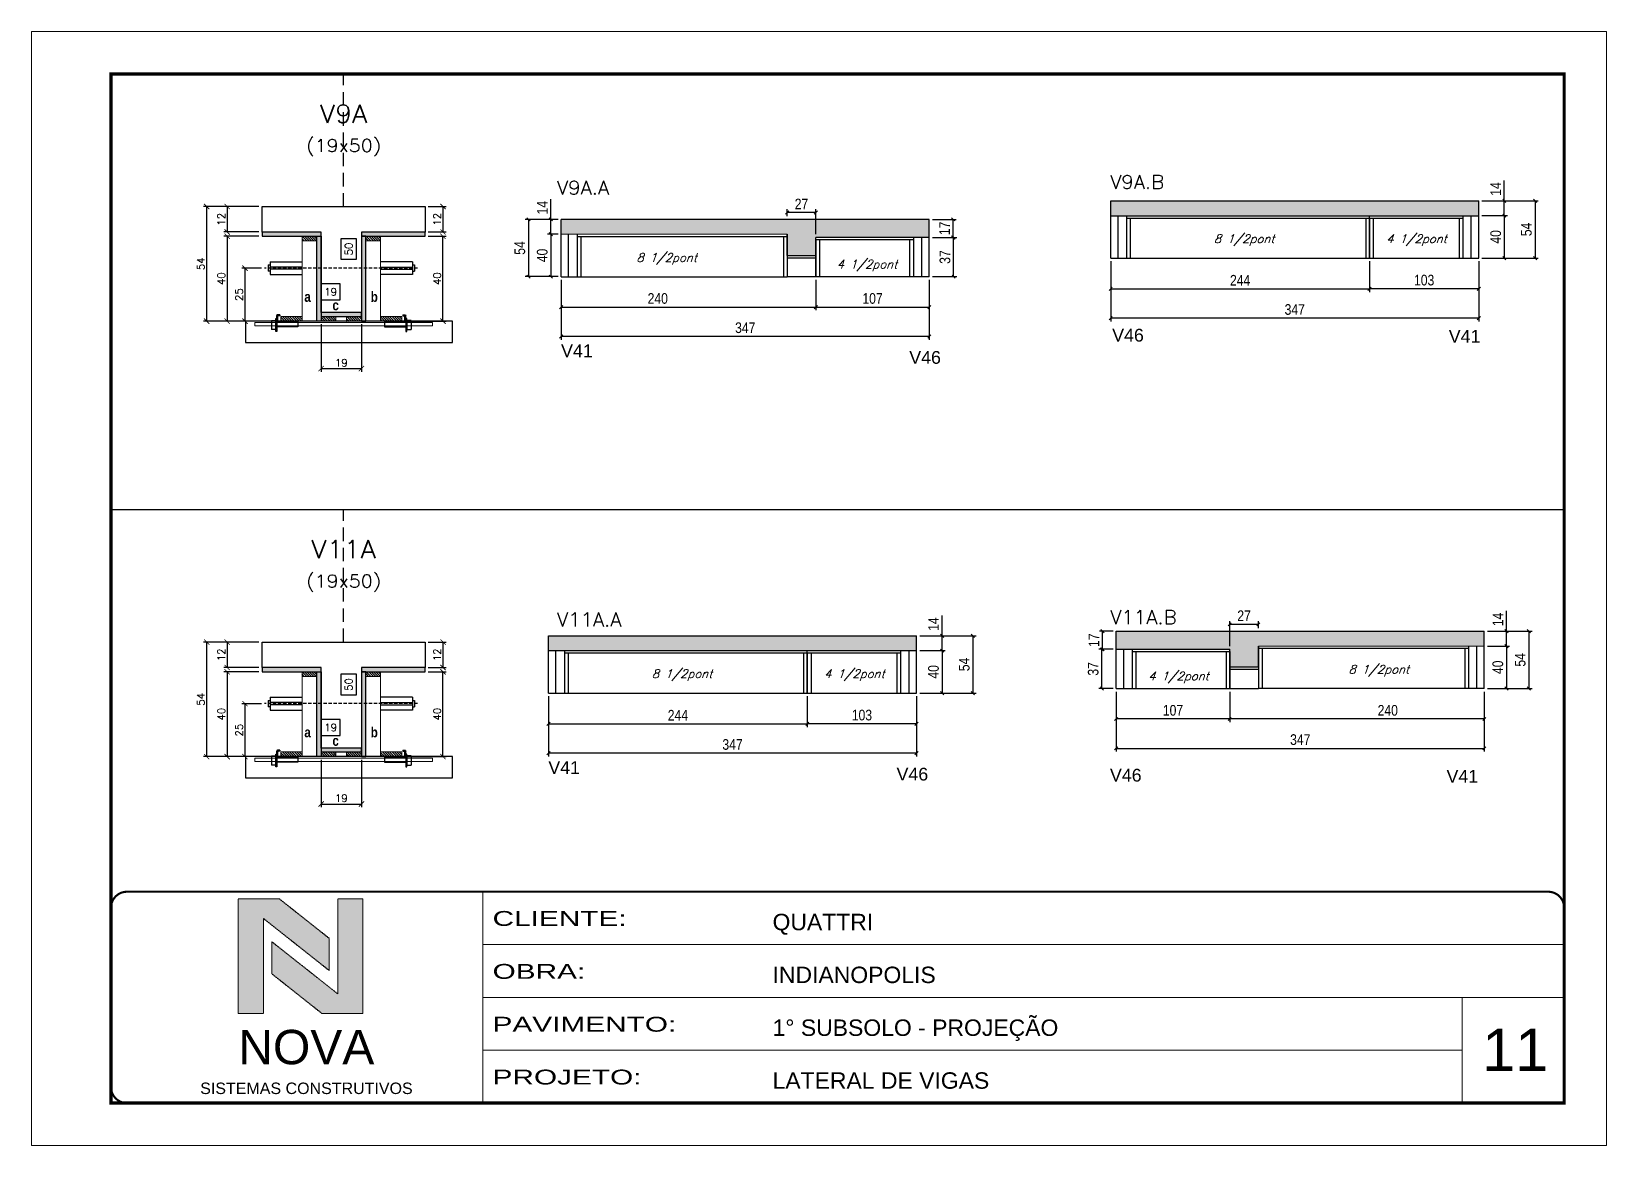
# Model space of a CAD drawing. Header units: millimetres. Extents: x 2921 to 9246, y 316 to 11751.
# Drawn here: x 6091 to 7576, y 7207 to 8257 of the extents above; entities that cross this region are included whole.
import ezdxf
from ezdxf.enums import TextEntityAlignment as Align

# ---------------------------------------------------------------- set-up
doc = ezdxf.new("R2010")
doc.units = ezdxf.units.MM
for name, pattern in [('CONTINUO', [0]), ('DASHED', [0.75, 0.5, -0.25]), ('HIDDEN', [9.525, 6.35, -3.175])]:
    doc.linetypes.add(name, pattern=pattern)
for name, color, linetype in [('1', 3, 'Continuous'), ('5', 5, 'Continuous'), ('8', 8, 'Continuous'), ('barrote', 251, 'Continuous'), ('COTA', 241, 'Continuous'), ('Cota Seção (2x)', 4, 'Continuous'), ('detalhes', 4, 'Continuous'), ('Hachura', 253, 'Continuous'), ('Painéis', 200, 'Continuous'), ('presilha', 1, 'Continuous'), ('SARR_2.2x7', 40, 'Continuous'), ('SARR_3.5x7', 81, 'Continuous'), ('TENSOR', 3, 'Continuous'), ('texto', 7, 'Continuous'), ('Texto de Titulo', 7, 'Continuous'), ('Texto Qtd Sarr', 242, 'Continuous')]:
    doc.layers.add(name, color=color, linetype=linetype)
for name, color, linetype, lineweight in [('CARIMBO', 255, 'Continuous', 9), ('CARIMBO-LEGENDA', 75, 'Continuous', 15), ('CONCRETO', 251, 'Continuous', 25), ('Folhas', 255, 'Continuous', 9), ('Madeira', 126, 'Continuous', 18), ('SARRAFO DE PRESSAO', 251, 'DASHED', 9), ('SCO-___-LAJ', 2, 'Continuous', 0), ('Texto Seção', 7, 'Continuous', 15)]:
    doc.layers.add(name, color=color, linetype=linetype, lineweight=lineweight)
doc.styles.add('arial', font='arial.ttf')
doc.styles.add('COTA TECNICA', font='techl___.ttf', dxfattribs={"height": 10})
doc.styles.add('COTA TECNICA-50', font='techl___.ttf', dxfattribs={"height": 10})
doc.styles.add('REGUA-120', font='ROMANS.shx', dxfattribs={"height": 15})
doc.styles.add('Romans', font='romans.shx')
doc.styles.get("Standard").update_dxf_attribs({"font": 'arial.ttf'})
doc.styles.add('TECNICA', font='techb___.ttf', dxfattribs={"height": 10})
doc.styles.add('Tecnologia', font='')
doc.styles.get('Tecnologia').set_extended_font_data('Forgotten Futurist')
doc.dimstyles.new('COTA PAINEL-50', dxfattribs={"dimtxt": 10, "dimasz": 3, "dimexe": 3, "dimexo": 3, "dimgap": 3, "dimtad": 1, "dimdec": 1, "dimzin": 12, "dimdsep": 46, "dimtxsty": 'COTA TECNICA-50', "dimblk1": 'OBLIQUE', "dimblk2": 'OBLIQUE', "dimsah": 1, "dimcen": 0.9, "dimclrd": 4, "dimclre": 4, "dimclrt": 240, "dimadec": 1, "dimazin": 3, "dimtfac": 1, "dimtdec": 1, "dimtmove": 0, "dimatfit": 3, "dimfxl": 1, "dimtolj": 1, "dimtzin": 12, "dimarcsym": 0})
doc.dimstyles.new('Cota Seção (2x)', dxfattribs={"dimtxt": 7, "dimasz": 5, "dimexe": 3, "dimexo": 3, "dimgap": 2, "dimtad": 3, "dimdec": 1, "dimlfac": 0.5, "dimzin": 12, "dimdsep": 46, "dimtxsty": 'Romans', "dimblk": 'ARCHTICK', "dimcen": 0, "dimclrd": 4, "dimclre": 4, "dimclrt": 1, "dimadec": 1, "dimazin": 3, "dimtfac": 1, "dimtdec": 1, "dimtmove": 0, "dimatfit": 3, "dimldrblk": 'OBLIQUE', "dimfxl": 1, "dimtolj": 1, "dimtzin": 12, "dimarcsym": 0})
doc.dimstyles.new('Cota Seção interna', dxfattribs={"dimtxt": 7, "dimasz": 6, "dimexe": 0.18, "dimexo": 2, "dimgap": -4, "dimtad": 3, "dimdec": 1, "dimlfac": 0.5, "dimzin": 12, "dimdsep": 46, "dimtxsty": 'Romans', "dimblk": 'ARCHTICK', "dimcen": 0.09, "dimse1": 1, "dimse2": 1, "dimsd1": 1, "dimsd2": 1, "dimclrd": 180, "dimclre": 5, "dimclrt": 1, "dimadec": 0, "dimazin": 3, "dimtfac": 1, "dimtdec": 1, "dimtofl": 0, "dimtmove": 0, "dimatfit": 3, "dimldrblk": 'ARCHTICK', "dimfxl": 1, "dimtolj": 1, "dimtzin": 0, "dimarcsym": 0})
doc.dimstyles.new('PAINEL', dxfattribs={"dimtxt": 10, "dimasz": 3, "dimexe": 3, "dimexo": 3, "dimgap": 3, "dimtad": 1, "dimdec": 1, "dimzin": 12, "dimdsep": 46, "dimtxsty": 'COTA TECNICA', "dimblk1": 'OBLIQUE', "dimblk2": 'OBLIQUE', "dimsah": 1, "dimcen": 0.9, "dimclrd": 4, "dimclre": 4, "dimclrt": 240, "dimadec": 1, "dimazin": 3, "dimtfac": 1, "dimtdec": 1, "dimtmove": 0, "dimatfit": 3, "dimfxl": 1, "dimtolj": 1, "dimtzin": 12, "dimarcsym": 0})
pattern_1 = [(315, (29320.8531, -245.2688), (1.12253202, 1.12253202), [])]
pattern_2 = [(315, (29320.8531, -655.766), (1.12253202, 1.12253202), [])]

msp = doc.modelspace()

# ---------------------------------------------------------------- texts
at = {"layer": '5', "linetype": 'Continuous'}
for s, rotation, p in [('V46', 0.00004, (7110.08, 7965.13)), ('V41', 0.00004, (7427.41, 7964.08)), ('V41', 359.99996, (6590.45, 7950.37)), ('V46', 359.99996, (6918.75, 7944.18)), ('V41', 359.99996, (6578.45, 7557.6)), ('V46', 359.99996, (6906.76, 7551.41)), ('V46', 0.00004, (7107.97, 7550.43)), ('V41', 0.00004, (7425.3, 7549.38))]:
    msp.add_text(s, height=12, rotation=rotation, dxfattribs=at).set_placement(p)
at = {"layer": 'CARIMBO', "style": 'arial'}
msp.add_text('11', height=40, dxfattribs=at).set_placement((7458.99, 7277.52))
at = {"layer": 'detalhes', "style": 'TECNICA'}
for s, p in [('a', (6348.4, 8002.58)), ('b', (6410.95, 8002.56)), ('c', (6374.83, 7994.61)), ('a', (6348.4, 7592.08)), ('c', (6374.83, 7584.11)), ('b', (6410.95, 7592.07))]:
    msp.add_text(s, height=9.6, dxfattribs=at).set_placement(p)
at = {"layer": 'texto', "color": 2, "char_height": 8, "attachment_point": 5, "style": 'Romans'}
for s, insert in [('{\\Q19;\\C256;8 1/2pont}', (7234.54, 8060.71)), ('{\\Q19;\\C256;4 1/2pont}', (7397.04, 8060.71)), ('{\\Q19;\\C256;8 1/2pont}', (6690.02, 8043.02)), ('{\\Q19;\\C256;4 1/2pont}', (6878.9, 8036.75)), ('{\\Q19;\\C256;8 1/2pont}', (6704.48, 7650.71)), ('{\\Q19;\\C256;4 1/2pont}', (6866.97, 7650.71)), ('{\\Q19;\\C256;4 1/2pont}', (7172.63, 7648.58)), ('{\\Q19;\\C256;8 1/2pont}', (7361.51, 7654.85))]:
    msp.add_mtext(s, dxfattribs=dict(at, insert=insert))
at = {"layer": 'Texto Seção', "style": 'REGUA-120', "width": 1.05}
for s, p in [('V9A.A', (6586.61, 8103.68)), ('V9A.B', (7108.18, 8109.11)), ('V11A.A', (6586.61, 7696.67)), ('V11A.B', (7108.18, 7698.84))]:
    msp.add_text(s, height=13, dxfattribs=at).set_placement(p)

# ---------------------------------------------------------------- blocks, each defined once
blk = doc.blocks.new('A$C64660E27')
at = {"layer": 'COTA', "true_color": 0x1a1a1a}
h = blk.add_hatch(color=250, dxfattribs=at)
h.dxf.hatch_style = 1
h.paths.add_polyline_path([(185.4, -11.6), (142.4, -11.6), (142.4, -131.6), (168.8, -131.6), (168.8, -32.2), (237.7, -86.7), (237.7, -53)])
at = {"layer": 'COTA'}
h = blk.add_hatch(color=20, dxfattribs=at)
h.dxf.hatch_style = 1
h.paths.add_polyline_path([(273, -11.4), (246.6, -11.4), (246.6, -111.1), (177.7, -56.6), (177.7, -90.2), (230, -131.6), (273, -131.6)])
for p, q in [((142.4, -131.6), (142.4, -11.6)), ((142.4, -11.6), (185.4, -11.6)), ((185.4, -11.6), (237.7, -53)), ((273, -11.4), (246.6, -11.4)), ((246.6, -111.1), (246.6, -11.4)), ((273, -11.4), (273, -131.6)), ((168.8, -32.2), (237.7, -86.7)), ((168.8, -131.6), (168.8, -32.2)), ((246.6, -111.1), (177.7, -56.6)), ((177.7, -90.2), (177.7, -56.6)), ((237.7, -86.7), (237.7, -53)), ((230, -131.6), (177.7, -90.2)), ((142.4, -131.6), (168.8, -131.6)), ((273, -131.6), (230, -131.6))]:
    blk.add_line(p, q)
at = {"layer": 'CARIMBO-LEGENDA', "color": 7, "linetype": 'Continuous', "ltscale": 100, "style": 'arial'}
blk.add_text('NOVA', height=36, dxfattribs=at).set_placement((142.4, -184.8))
at = {"layer": 'CARIMBO-LEGENDA', "color": 7, "linetype": 'Continuous', "style": 'arial'}
blk.add_text('SISTEMAS CONSTRUTIVOS', height=12, dxfattribs=at).set_placement((102.5, -216))
blk = doc.blocks.new('9999999999')
at = {"color": 30, "linetype": 'CONTINUO'}
for p, q in [((98564.6, 34230.2), (98564.6, 34429.4)), ((98564.6, 34379.6), (99584, 34379.6)), ((98564.6, 34329.8), (99488, 34329.8)), ((99584, 34329.8), (99488, 34329.8)), ((99488, 34329.8), (99488, 34230.2)), ((98564.6, 34280), (99488, 34280))]:
    blk.add_line(p, q, dxfattribs=at)
at = {"color": 30, "linetype": 'CONTINUO', "const_width": 2}
blk.add_lwpolyline([(99584, 34230.2), (99584, 34414.4, 0.414214), (99569, 34429.4), (98229, 34429.4, 0.414214), (98214, 34414.4), (98214, 34245.2, 0.414214), (98229, 34230.2), (99584, 34230.2)], format="xyb", dxfattribs=at)
at = {"layer": 'Folhas'}
blk.add_lwpolyline([(98139, 34190.2), (99624, 34190.2), (99624, 35240.2), (98139, 35240.2)], close=True, dxfattribs=at)
at = {"layer": 'Folhas', "color": 30, "const_width": 3}
blk.add_lwpolyline([(98214, 34230.2), (99584, 34230.2), (99584, 35200.2), (98214, 35200.2)], close=True, dxfattribs=at)
at = {"xscale": 0.9, "yscale": 0.9, "zscale": 0.9}
blk.add_blockref('A$C64660E27', (98205.8, 34433.1), dxfattribs=at)
at = {"color": 7, "linetype": 'Continuous', "ltscale": 5, "style": 'arial'}
for s, height, p in [('QUATTRI', 15.48, (98837.7, 34393.1)), ('INDIANOPOLIS', 15.483, (98837.7, 34343.3)), ('1° SUBSOLO - PROJEÇÃO', 15.483, (98837.7, 34293.5)), ('LATERAL DE VIGAS', 15.483, (98837.7, 34243.7))]:
    blk.add_text(s, height=height, dxfattribs=at).set_placement(p)
at = {"layer": 'Folhas', "color": 7, "style": 'Tecnologia', "width": 1.5}
for s, p in [('CLIENTE:', (98573.7, 34397.2)), ('OBRA:', (98573.7, 34347.3)), ('PAVIMENTO:', (98573.7, 34297.5)), ('PROJETO:', (98573.7, 34247.7))]:
    blk.add_text(s, height=14, dxfattribs=at).set_placement(p)
blk = doc.blocks.new('titulo1')
at = {"layer": 'Defpoints', "color": 252, "linetype": 'HIDDEN', "ltscale": 2}
blk.add_line((0, 0), (0, 125), dxfattribs=at)
at = {"layer": 'Defpoints', "style": 'Romans', "oblique": 15}
blk.add_attdef('FOLHA', text='', height=10, dxfattribs=at).set_placement((0, 15.6), align=Align.MIDDLE_CENTER)
at = {"layer": 'Texto Qtd Sarr', "color": 3, "style": 'Romans', "oblique": 15}
for tag, height, p in [('TITULO', 17, (0, 71.4)), ('SEÇÃO', 12, (0, 41.5))]:
    blk.add_attdef(tag, text='', height=height, dxfattribs=at).set_placement(p, align=Align.MIDDLE_CENTER)
blk = doc.blocks.new('_ArchTick')
at = {"color": 0, "linetype": 'ByBlock', "const_width": 0.15}
blk.add_lwpolyline([(-0.5, -0.5), (0.5, 0.5)], dxfattribs=at)
blk = doc.blocks.new('*D60')
at = {"layer": 'COTA', "color": 4, "lineweight": -2, "transparency": 16777216}
for p, q in [((6465.2, 8092.4), (6482.1, 8092.4)), ((6479.1, 8092.4), (6479.1, 8068.4)), ((6465.2, 8068.4), (6482.1, 8068.4))]:
    blk.add_line(p, q, dxfattribs=at)
at = {"layer": 'Defpoints', "color": 0, "transparency": 16777216}
for p in [(6462.2, 8092.4), (6462.2, 8068.4), (6479.1, 8068.4)]:
    blk.add_point(p, dxfattribs=at)
at = {"layer": 'COTA', "color": 4, "lineweight": -2, "transparency": 16777216, "xscale": 5, "yscale": 5, "zscale": 5}
for p, rotation in [((6479.1, 8092.4), 90), ((6479.1, 8068.4), 270)]:
    blk.add_blockref('_ArchTick', p, dxfattribs=dict(at, rotation=rotation))
at = {"layer": 'COTA', "color": 1, "transparency": 16777216, "insert": (6473.6, 8080.4), "char_height": 7, "attachment_point": 5, "rotation": 90, "style": 'Romans'}
blk.add_mtext('\\A1;12', dxfattribs=at)
blk = doc.blocks.new('_Oblique')
at = {"layer": '1', "color": 0, "lineweight": -2}
blk.add_line((-0.5, -0.5), (0.5, 0.5), dxfattribs=at)
blk = doc.blocks.new('*D61')
at = {"layer": 'COTA', "color": 4, "lineweight": -2, "transparency": 16777216}
for p, q in [((6305.6, 8092.4), (6253.3, 8092.4)), ((6256.3, 7984.4), (6256.3, 8092.4)), ((6327.6, 7984.4), (6253.3, 7984.4))]:
    blk.add_line(p, q, dxfattribs=at)
at = {"layer": 'Defpoints', "color": 0, "transparency": 16777216}
for p in [(6256.3, 8092.4), (6308.6, 8092.4), (6330.6, 7984.4)]:
    blk.add_point(p, dxfattribs=at)
at = {"layer": 'COTA', "color": 4, "lineweight": -2, "transparency": 16777216, "xscale": 5, "yscale": 5, "zscale": 5}
for p, rotation in [((6256.3, 8092.4), 90), ((6256.3, 7984.4), 270)]:
    blk.add_blockref('_ArchTick', p, dxfattribs=dict(at, rotation=rotation))
at = {"layer": 'COTA', "color": 1, "transparency": 16777216, "insert": (6250.8, 8038.4), "char_height": 7, "attachment_point": 5, "rotation": 90, "style": 'Romans'}
blk.add_mtext('\\A1;54', dxfattribs=at)
blk = doc.blocks.new('*D62')
at = {"layer": 'COTA', "color": 4, "lineweight": -2, "transparency": 16777216}
for p, q in [((6465.2, 8064.4), (6482.1, 8064.4)), ((6479.1, 7984.4), (6479.1, 8064.4)), ((6438.8, 7984.4), (6482.1, 7984.4))]:
    blk.add_line(p, q, dxfattribs=at)
at = {"layer": 'Defpoints', "color": 0, "transparency": 16777216}
for p in [(6462.2, 8064.4), (6479.1, 8064.4), (6435.8, 7984.4)]:
    blk.add_point(p, dxfattribs=at)
at = {"layer": 'COTA', "color": 4, "lineweight": -2, "transparency": 16777216, "xscale": 5, "yscale": 5, "zscale": 5}
for p, rotation in [((6479.1, 8064.4), 90), ((6479.1, 7984.4), 270)]:
    blk.add_blockref('_ArchTick', p, dxfattribs=dict(at, rotation=rotation))
at = {"layer": 'COTA', "color": 1, "transparency": 16777216, "insert": (6473.6, 8024.4), "char_height": 7, "attachment_point": 5, "rotation": 90, "style": 'Romans'}
blk.add_mtext('\\A1;40', dxfattribs=at)
blk = doc.blocks.new('*D63')
at = {"layer": 'Cota Seção (2x)', "color": 180, "lineweight": -2, "transparency": 16777216}
for p, q in [((6397.7, 8062), (6382.7, 8062)), ((6382.7, 8062), (6382.7, 8042.7)), ((6397.7, 8042.7), (6397.7, 8062)), ((6382.7, 8042.7), (6397.7, 8042.7))]:
    blk.add_line(p, q, dxfattribs=at)
at = {"layer": 'Defpoints', "color": 0, "transparency": 16777216}
for p in [(6401.7, 8092.4), (6413.2, 8092.4), (6413.2, 7992.4)]:
    blk.add_point(p, dxfattribs=at)
at = {"layer": 'Cota Seção (2x)', "color": 1, "transparency": 16777216, "insert": (6390.2, 8052.4), "char_height": 7, "attachment_point": 5, "rotation": 90, "style": 'Romans'}
blk.add_mtext('\\A1;50', dxfattribs=at)
blk = doc.blocks.new('*D64')
at = {"layer": 'COTA', "color": 4, "lineweight": -2, "transparency": 16777216}
for p, q in [((6305.6, 8092.4), (6272.6, 8092.4)), ((6275.6, 8092.4), (6275.6, 8068.4)), ((6305.6, 8068.4), (6272.6, 8068.4))]:
    blk.add_line(p, q, dxfattribs=at)
at = {"layer": 'Defpoints', "color": 0, "transparency": 16777216}
for p in [(6308.6, 8092.4), (6275.6, 8068.4), (6308.6, 8068.4)]:
    blk.add_point(p, dxfattribs=at)
at = {"layer": 'COTA', "color": 4, "lineweight": -2, "transparency": 16777216, "xscale": 5, "yscale": 5, "zscale": 5}
for p, rotation in [((6275.6, 8092.4), 90), ((6275.6, 8068.4), 270)]:
    blk.add_blockref('_ArchTick', p, dxfattribs=dict(at, rotation=rotation))
at = {"layer": 'COTA', "color": 1, "transparency": 16777216, "insert": (6270.1, 8080.4), "char_height": 7, "attachment_point": 5, "rotation": 90, "style": 'Romans'}
blk.add_mtext('\\A1;12', dxfattribs=at)
blk = doc.blocks.new('*D65')
at = {"layer": 'COTA', "color": 4, "lineweight": -2, "transparency": 16777216}
for p, q in [((6305.6, 8064.4), (6272.6, 8064.4)), ((6275.6, 8064.4), (6275.6, 7984.4)), ((6327.6, 7984.4), (6272.6, 7984.4))]:
    blk.add_line(p, q, dxfattribs=at)
at = {"layer": 'Defpoints', "color": 0, "transparency": 16777216}
for p in [(6308.6, 8064.4), (6275.6, 7984.4), (6330.6, 7984.4)]:
    blk.add_point(p, dxfattribs=at)
at = {"layer": 'COTA', "color": 4, "lineweight": -2, "transparency": 16777216, "xscale": 5, "yscale": 5, "zscale": 5}
for p, rotation in [((6275.6, 8064.4), 90), ((6275.6, 7984.4), 270)]:
    blk.add_blockref('_ArchTick', p, dxfattribs=dict(at, rotation=rotation))
at = {"layer": 'COTA', "color": 1, "transparency": 16777216, "insert": (6270.1, 8024.4), "char_height": 7, "attachment_point": 5, "rotation": 90, "style": 'Romans'}
blk.add_mtext('\\A1;40', dxfattribs=at)
blk = doc.blocks.new('PRESILHA METÁLICA 1')
at = {"layer": 'presilha'}
for p, q in [((0, 13), (6, 13)), ((0, 13), (0, 0)), ((6, 0), (0, 0)), ((6, 15.5), (7.5, 15.5)), ((6, -2.5), (6, 15.5)), ((6, 13), (6, 0)), ((7.5, 10.6), (7.5, 19.9)), ((7.5, 15.5), (7.5, -2.5)), ((37.5, 4.1), (7.5, 4.1)), ((12, 21), (8.6, 21)), ((9, 11.6), (9, 18.9)), ((12, 19.5), (9.6, 19.5)), ((37.5, 11), (9.6, 11)), ((12, 21), (12, 19.5)), ((37.5, 11), (37.5, 4.1)), ((7.5, -2.5), (6, -2.5))]:
    blk.add_line(p, q, dxfattribs=at)
for centre, radius, start, end in [((8.6, 19.9), 1.14, 90, 180), ((9.6, 18.9), 0.57, 90, 180), ((9.6, 11.6), 0.57, 180, 270)]:
    blk.add_arc(centre, radius, start, end, dxfattribs=at)
blk = doc.blocks.new('*D66')
at = {"layer": 'COTA', "color": 4, "lineweight": -2, "transparency": 16777216}
for p, q in [((6364.2, 7981.4), (6364.2, 7936.6)), ((6402.2, 7981.4), (6402.2, 7936.6)), ((6364.2, 7939.6), (6402.2, 7939.6))]:
    blk.add_line(p, q, dxfattribs=at)
at = {"layer": 'Defpoints', "color": 0, "transparency": 16777216}
for p in [(6364.2, 7984.4), (6402.2, 7984.4), (6402.2, 7939.6)]:
    blk.add_point(p, dxfattribs=at)
at = {"layer": 'COTA', "color": 4, "lineweight": -2, "transparency": 16777216, "xscale": 5, "yscale": 5, "zscale": 5, "rotation": 180}
blk.add_blockref('_ArchTick', (6364.2, 7939.6), dxfattribs=at)
at = {"layer": 'COTA', "color": 4, "lineweight": -2, "transparency": 16777216, "xscale": 5, "yscale": 5, "zscale": 5}
blk.add_blockref('_ArchTick', (6402.2, 7939.6), dxfattribs=at)
at = {"layer": 'COTA', "color": 1, "transparency": 16777216, "insert": (6383.2, 7945.1), "char_height": 7, "attachment_point": 5, "style": 'Romans'}
blk.add_mtext('\\A1;19', dxfattribs=at)
blk = doc.blocks.new('*D883')
at = {"layer": 'COTA', "color": 4, "lineweight": -2, "transparency": 16777216}
for p, q in [((6307.9, 8034.3), (6289.4, 8034.3)), ((6292.4, 8034.3), (6292.4, 7984.4)), ((6307.9, 7984.4), (6289.4, 7984.4))]:
    blk.add_line(p, q, dxfattribs=at)
at = {"layer": 'Defpoints', "color": 0, "transparency": 16777216}
for p in [(6310.9, 8034.3), (6292.4, 7984.4), (6310.9, 7984.4)]:
    blk.add_point(p, dxfattribs=at)
at = {"layer": 'COTA', "color": 4, "lineweight": -2, "transparency": 16777216, "xscale": 5, "yscale": 5, "zscale": 5}
for p, rotation in [((6292.4, 8034.3), 90), ((6292.4, 7984.4), 270)]:
    blk.add_blockref('_ArchTick', p, dxfattribs=dict(at, rotation=rotation))
at = {"layer": 'COTA', "color": 1, "transparency": 16777216, "insert": (6286.9, 8009.4), "char_height": 7, "attachment_point": 5, "rotation": 90, "style": 'Romans'}
blk.add_mtext('\\A1;25', dxfattribs=at)
blk = doc.blocks.new('*D67')
at = {"layer": 'Cota Seção (2x)', "color": 180, "lineweight": -2, "transparency": 16777216}
for p, q in [((6382.2, 8019.4), (6364.2, 8019.4)), ((6364.2, 8019.4), (6364.2, 8004.4)), ((6382.2, 8004.4), (6382.2, 8019.4)), ((6364.2, 8004.4), (6382.2, 8004.4))]:
    blk.add_line(p, q, dxfattribs=at)
at = {"layer": 'Defpoints', "color": 0, "transparency": 16777216}
for p in [(6402.2, 8000.4), (6364.2, 7984.4), (6402.2, 7984.4)]:
    blk.add_point(p, dxfattribs=at)
at = {"layer": 'Cota Seção (2x)', "color": 1, "transparency": 16777216, "insert": (6373.2, 8011.9), "char_height": 7, "attachment_point": 5, "style": 'Romans'}
blk.add_mtext('\\A1;19', dxfattribs=at)
blk = doc.blocks.new('*D41')
at = {"layer": 'COTA', "color": 4, "linetype": 'ByBlock', "lineweight": -2, "transparency": 16777216}
for p, q in [((6578.6, 7630.8), (6578.6, 7601.8)), ((6822.6, 7630.8), (6822.6, 7601.8)), ((6578.6, 7604.8), (6822.6, 7604.8))]:
    blk.add_line(p, q, dxfattribs=at)
at = {"layer": 'Defpoints', "color": 0, "linetype": 'ByBlock', "transparency": 16777216}
for p in [(6578.6, 7633.8), (6822.6, 7633.8), (6822.6, 7604.8)]:
    blk.add_point(p, dxfattribs=at)
at = {"layer": 'COTA', "color": 4, "linetype": 'ByBlock', "lineweight": -2, "transparency": 16777216, "xscale": 3, "yscale": 3, "zscale": 3, "rotation": 180}
blk.add_blockref('_Oblique', (6578.6, 7604.8), dxfattribs=at)
at = {"layer": 'COTA', "color": 4, "linetype": 'ByBlock', "lineweight": -2, "transparency": 16777216, "xscale": 3, "yscale": 3, "zscale": 3}
blk.add_blockref('_Oblique', (6822.6, 7604.8), dxfattribs=at)
at = {"layer": 'COTA', "color": 240, "linetype": 'ByBlock', "transparency": 16777216, "insert": (6700.6, 7612.9), "char_height": 10, "width": 165.595, "attachment_point": 5, "style": 'COTA TECNICA'}
blk.add_mtext('\\A1;244 ', dxfattribs=at)
blk = doc.blocks.new('*D711')
at = {"layer": 'COTA', "color": 4, "lineweight": -2, "transparency": 16777216}
for p, q in [((6822.6, 7630.8), (6822.6, 7601.8)), ((6925.6, 7630.8), (6925.6, 7601.8)), ((6925.6, 7604.8), (6822.6, 7604.8))]:
    blk.add_line(p, q, dxfattribs=at)
at = {"layer": 'Defpoints', "color": 0, "transparency": 16777216}
for p in [(6822.6, 7633.8), (6925.6, 7633.8), (6822.6, 7604.8)]:
    blk.add_point(p, dxfattribs=at)
at = {"layer": 'COTA', "color": 4, "lineweight": -2, "transparency": 16777216, "xscale": 3, "yscale": 3, "zscale": 3, "rotation": 180}
blk.add_blockref('_Oblique', (6822.6, 7604.8), dxfattribs=at)
at = {"layer": 'COTA', "color": 4, "lineweight": -2, "transparency": 16777216, "xscale": 3, "yscale": 3, "zscale": 3}
blk.add_blockref('_Oblique', (6925.6, 7604.8), dxfattribs=at)
at = {"layer": 'COTA', "color": 240, "transparency": 16777216, "insert": (6874.1, 7613), "char_height": 10, "attachment_point": 5, "style": 'COTA TECNICA'}
blk.add_mtext('\\A1;103', dxfattribs=at)
blk = doc.blocks.new('*D712')
at = {"layer": 'Defpoints', "color": 0, "transparency": 16777216}
for p in [(6925.6, 7633.8), (6578.6, 7604.8), (6578.6, 7577.1)]:
    blk.add_point(p, dxfattribs=at)
at = {"layer": 'Painéis', "color": 4, "lineweight": -2, "transparency": 16777216}
for p, q in [((6925.6, 7630.8), (6925.6, 7574.1)), ((6578.6, 7601.8), (6578.6, 7574.1)), ((6925.6, 7577.1), (6578.6, 7577.1))]:
    blk.add_line(p, q, dxfattribs=at)
at = {"layer": 'Painéis', "color": 4, "lineweight": -2, "transparency": 16777216, "xscale": 3, "yscale": 3, "zscale": 3, "rotation": 180}
blk.add_blockref('_Oblique', (6578.6, 7577.1), dxfattribs=at)
at = {"layer": 'Painéis', "color": 4, "lineweight": -2, "transparency": 16777216, "xscale": 3, "yscale": 3, "zscale": 3}
blk.add_blockref('_Oblique', (6925.6, 7577.1), dxfattribs=at)
at = {"layer": 'Painéis', "color": 240, "lineweight": 5, "transparency": 16777216, "insert": (6752.1, 7585.3), "char_height": 10, "attachment_point": 5, "style": 'COTA TECNICA'}
blk.add_mtext('\\A1;347', dxfattribs=at)
blk = doc.blocks.new('*D1130')
at = {"layer": 'Defpoints', "color": 0, "transparency": 16777216}
for p in [(6925.6, 7687.8), (6925.6, 7633.8), (6978.7, 7633.8)]:
    blk.add_point(p, dxfattribs=at)
at = {"layer": 'Painéis', "color": 4, "lineweight": -2, "transparency": 16777216}
for p, q in [((6928.6, 7687.8), (6981.7, 7687.8)), ((6978.7, 7687.8), (6978.7, 7633.8)), ((6928.6, 7633.8), (6981.7, 7633.8))]:
    blk.add_line(p, q, dxfattribs=at)
at = {"layer": 'Painéis', "color": 4, "lineweight": -2, "transparency": 16777216, "xscale": 3, "yscale": 3, "zscale": 3}
for p, rotation in [((6978.7, 7687.8), 90), ((6978.7, 7633.8), 270)]:
    blk.add_blockref('_Oblique', p, dxfattribs=dict(at, rotation=rotation))
at = {"layer": 'Painéis', "color": 240, "lineweight": 5, "transparency": 16777216, "insert": (6970.6, 7660.8), "char_height": 10, "attachment_point": 5, "rotation": 90, "style": 'COTA TECNICA'}
blk.add_mtext('\\A1;54', dxfattribs=at)
blk = doc.blocks.new('*D1131')
at = {"layer": 'Defpoints', "color": 0, "transparency": 16777216}
for p in [(6925.6, 7673.8), (6925.6, 7633.8), (6949.7, 7633.8)]:
    blk.add_point(p, dxfattribs=at)
at = {"layer": 'Painéis', "color": 4, "lineweight": -2, "transparency": 16777216}
for p, q in [((6928.6, 7673.8), (6952.7, 7673.8)), ((6949.7, 7673.8), (6949.7, 7633.8)), ((6928.6, 7633.8), (6952.7, 7633.8))]:
    blk.add_line(p, q, dxfattribs=at)
at = {"layer": 'Painéis', "color": 4, "lineweight": -2, "transparency": 16777216, "xscale": 3, "yscale": 3, "zscale": 3}
for p, rotation in [((6949.7, 7673.8), 90), ((6949.7, 7633.8), 270)]:
    blk.add_blockref('_Oblique', p, dxfattribs=dict(at, rotation=rotation))
at = {"layer": 'Painéis', "color": 240, "lineweight": 5, "transparency": 16777216, "insert": (6941.6, 7653.8), "char_height": 10, "attachment_point": 5, "rotation": 90, "style": 'COTA TECNICA'}
blk.add_mtext('\\A1;40', dxfattribs=at)
blk = doc.blocks.new('*D1132')
at = {"layer": 'Defpoints', "color": 0, "transparency": 16777216}
for p in [(6925.6, 7687.8), (6949.7, 7687.8), (6925.6, 7673.8)]:
    blk.add_point(p, dxfattribs=at)
at = {"layer": 'Painéis', "color": 4, "lineweight": -2, "transparency": 16777216}
for p, q in [((6949.7, 7687.8), (6949.7, 7706.9)), ((6928.6, 7687.8), (6952.7, 7687.8)), ((6949.7, 7673.8), (6949.7, 7687.8)), ((6928.6, 7673.8), (6952.7, 7673.8))]:
    blk.add_line(p, q, dxfattribs=at)
at = {"layer": 'Painéis', "color": 4, "lineweight": -2, "transparency": 16777216, "xscale": 3, "yscale": 3, "zscale": 3}
for p, rotation in [((6949.7, 7687.8), 90), ((6949.7, 7673.8), 270)]:
    blk.add_blockref('_Oblique', p, dxfattribs=dict(at, rotation=rotation))
at = {"layer": 'Painéis', "color": 240, "lineweight": 5, "transparency": 16777216, "insert": (6941.6, 7698.8), "char_height": 10, "attachment_point": 5, "rotation": 90, "style": 'COTA TECNICA'}
blk.add_mtext('\\A1;14', dxfattribs=at)
blk = doc.blocks.new('*D724')
at = {"layer": 'COTA', "color": 4, "lineweight": -2, "transparency": 16777216}
for p, q in [((6465.2, 7681.9), (6482.1, 7681.9)), ((6479.1, 7681.9), (6479.1, 7657.9)), ((6465.2, 7657.9), (6482.1, 7657.9))]:
    blk.add_line(p, q, dxfattribs=at)
at = {"layer": 'Defpoints', "color": 0, "transparency": 16777216}
for p in [(6462.2, 7681.9), (6462.2, 7657.9), (6479.1, 7657.9)]:
    blk.add_point(p, dxfattribs=at)
at = {"layer": 'COTA', "color": 4, "lineweight": -2, "transparency": 16777216, "xscale": 5, "yscale": 5, "zscale": 5}
for p, rotation in [((6479.1, 7681.9), 90), ((6479.1, 7657.9), 270)]:
    blk.add_blockref('_ArchTick', p, dxfattribs=dict(at, rotation=rotation))
at = {"layer": 'COTA', "color": 1, "transparency": 16777216, "insert": (6473.6, 7669.9), "char_height": 7, "attachment_point": 5, "rotation": 90, "style": 'Romans'}
blk.add_mtext('\\A1;12', dxfattribs=at)
blk = doc.blocks.new('*D725')
at = {"layer": 'COTA', "color": 4, "lineweight": -2, "transparency": 16777216}
for p, q in [((6305.6, 7681.9), (6253.3, 7681.9)), ((6256.3, 7573.9), (6256.3, 7681.9)), ((6327.6, 7573.9), (6253.3, 7573.9))]:
    blk.add_line(p, q, dxfattribs=at)
at = {"layer": 'Defpoints', "color": 0, "transparency": 16777216}
for p in [(6256.3, 7681.9), (6308.6, 7681.9), (6330.6, 7573.9)]:
    blk.add_point(p, dxfattribs=at)
at = {"layer": 'COTA', "color": 4, "lineweight": -2, "transparency": 16777216, "xscale": 5, "yscale": 5, "zscale": 5}
for p, rotation in [((6256.3, 7681.9), 90), ((6256.3, 7573.9), 270)]:
    blk.add_blockref('_ArchTick', p, dxfattribs=dict(at, rotation=rotation))
at = {"layer": 'COTA', "color": 1, "transparency": 16777216, "insert": (6250.8, 7627.9), "char_height": 7, "attachment_point": 5, "rotation": 90, "style": 'Romans'}
blk.add_mtext('\\A1;54', dxfattribs=at)
blk = doc.blocks.new('*D726')
at = {"layer": 'COTA', "color": 4, "lineweight": -2, "transparency": 16777216}
for p, q in [((6465.2, 7653.9), (6482.1, 7653.9)), ((6479.1, 7573.9), (6479.1, 7653.9)), ((6438.8, 7573.9), (6482.1, 7573.9))]:
    blk.add_line(p, q, dxfattribs=at)
at = {"layer": 'Defpoints', "color": 0, "transparency": 16777216}
for p in [(6462.2, 7653.9), (6479.1, 7653.9), (6435.8, 7573.9)]:
    blk.add_point(p, dxfattribs=at)
at = {"layer": 'COTA', "color": 4, "lineweight": -2, "transparency": 16777216, "xscale": 5, "yscale": 5, "zscale": 5}
for p, rotation in [((6479.1, 7653.9), 90), ((6479.1, 7573.9), 270)]:
    blk.add_blockref('_ArchTick', p, dxfattribs=dict(at, rotation=rotation))
at = {"layer": 'COTA', "color": 1, "transparency": 16777216, "insert": (6473.6, 7613.9), "char_height": 7, "attachment_point": 5, "rotation": 90, "style": 'Romans'}
blk.add_mtext('\\A1;40', dxfattribs=at)
blk = doc.blocks.new('*D727')
at = {"layer": 'Cota Seção (2x)', "color": 180, "lineweight": -2, "transparency": 16777216}
for p, q in [((6397.7, 7651.5), (6382.7, 7651.5)), ((6382.7, 7651.5), (6382.7, 7632.2)), ((6397.7, 7632.2), (6397.7, 7651.5)), ((6382.7, 7632.2), (6397.7, 7632.2))]:
    blk.add_line(p, q, dxfattribs=at)
at = {"layer": 'Defpoints', "color": 0, "transparency": 16777216}
for p in [(6401.7, 7681.9), (6413.2, 7681.9), (6413.2, 7581.9)]:
    blk.add_point(p, dxfattribs=at)
at = {"layer": 'Cota Seção (2x)', "color": 1, "transparency": 16777216, "insert": (6390.2, 7641.9), "char_height": 7, "attachment_point": 5, "rotation": 90, "style": 'Romans'}
blk.add_mtext('\\A1;50', dxfattribs=at)
blk = doc.blocks.new('*D728')
at = {"layer": 'COTA', "color": 4, "lineweight": -2, "transparency": 16777216}
for p, q in [((6305.6, 7681.9), (6272.6, 7681.9)), ((6275.6, 7681.9), (6275.6, 7657.9)), ((6305.6, 7657.9), (6272.6, 7657.9))]:
    blk.add_line(p, q, dxfattribs=at)
at = {"layer": 'Defpoints', "color": 0, "transparency": 16777216}
for p in [(6308.6, 7681.9), (6275.6, 7657.9), (6308.6, 7657.9)]:
    blk.add_point(p, dxfattribs=at)
at = {"layer": 'COTA', "color": 4, "lineweight": -2, "transparency": 16777216, "xscale": 5, "yscale": 5, "zscale": 5}
for p, rotation in [((6275.6, 7681.9), 90), ((6275.6, 7657.9), 270)]:
    blk.add_blockref('_ArchTick', p, dxfattribs=dict(at, rotation=rotation))
at = {"layer": 'COTA', "color": 1, "transparency": 16777216, "insert": (6270.1, 7669.9), "char_height": 7, "attachment_point": 5, "rotation": 90, "style": 'Romans'}
blk.add_mtext('\\A1;12', dxfattribs=at)
blk = doc.blocks.new('*D729')
at = {"layer": 'COTA', "color": 4, "lineweight": -2, "transparency": 16777216}
for p, q in [((6305.6, 7653.9), (6272.6, 7653.9)), ((6275.6, 7653.9), (6275.6, 7573.9)), ((6327.6, 7573.9), (6272.6, 7573.9))]:
    blk.add_line(p, q, dxfattribs=at)
at = {"layer": 'Defpoints', "color": 0, "transparency": 16777216}
for p in [(6308.6, 7653.9), (6275.6, 7573.9), (6330.6, 7573.9)]:
    blk.add_point(p, dxfattribs=at)
at = {"layer": 'COTA', "color": 4, "lineweight": -2, "transparency": 16777216, "xscale": 5, "yscale": 5, "zscale": 5}
for p, rotation in [((6275.6, 7653.9), 90), ((6275.6, 7573.9), 270)]:
    blk.add_blockref('_ArchTick', p, dxfattribs=dict(at, rotation=rotation))
at = {"layer": 'COTA', "color": 1, "transparency": 16777216, "insert": (6270.1, 7613.9), "char_height": 7, "attachment_point": 5, "rotation": 90, "style": 'Romans'}
blk.add_mtext('\\A1;40', dxfattribs=at)
blk = doc.blocks.new('*D730')
at = {"layer": 'COTA', "color": 4, "lineweight": -2, "transparency": 16777216}
for p, q in [((6364.2, 7570.9), (6364.2, 7526.2)), ((6402.2, 7570.9), (6402.2, 7526.2)), ((6364.2, 7529.2), (6402.2, 7529.2))]:
    blk.add_line(p, q, dxfattribs=at)
at = {"layer": 'Defpoints', "color": 0, "transparency": 16777216}
for p in [(6364.2, 7573.9), (6402.2, 7573.9), (6402.2, 7529.2)]:
    blk.add_point(p, dxfattribs=at)
at = {"layer": 'COTA', "color": 4, "lineweight": -2, "transparency": 16777216, "xscale": 5, "yscale": 5, "zscale": 5, "rotation": 180}
blk.add_blockref('_ArchTick', (6364.2, 7529.2), dxfattribs=at)
at = {"layer": 'COTA', "color": 4, "lineweight": -2, "transparency": 16777216, "xscale": 5, "yscale": 5, "zscale": 5}
blk.add_blockref('_ArchTick', (6402.2, 7529.2), dxfattribs=at)
at = {"layer": 'COTA', "color": 1, "transparency": 16777216, "insert": (6383.2, 7534.7), "char_height": 7, "attachment_point": 5, "style": 'Romans'}
blk.add_mtext('\\A1;19', dxfattribs=at)
blk = doc.blocks.new('*D1136')
at = {"layer": 'COTA', "color": 4, "lineweight": -2, "transparency": 16777216}
for p, q in [((6307.9, 7623.8), (6289.4, 7623.8)), ((6292.4, 7623.8), (6292.4, 7573.9)), ((6307.9, 7573.9), (6289.4, 7573.9))]:
    blk.add_line(p, q, dxfattribs=at)
at = {"layer": 'Defpoints', "color": 0, "transparency": 16777216}
for p in [(6310.9, 7623.8), (6292.4, 7573.9), (6310.9, 7573.9)]:
    blk.add_point(p, dxfattribs=at)
at = {"layer": 'COTA', "color": 4, "lineweight": -2, "transparency": 16777216, "xscale": 5, "yscale": 5, "zscale": 5}
for p, rotation in [((6292.4, 7623.8), 90), ((6292.4, 7573.9), 270)]:
    blk.add_blockref('_ArchTick', p, dxfattribs=dict(at, rotation=rotation))
at = {"layer": 'COTA', "color": 1, "transparency": 16777216, "insert": (6286.9, 7598.9), "char_height": 7, "attachment_point": 5, "rotation": 90, "style": 'Romans'}
blk.add_mtext('\\A1;25', dxfattribs=at)
blk = doc.blocks.new('*D731')
at = {"layer": 'Cota Seção (2x)', "color": 180, "lineweight": -2, "transparency": 16777216}
for p, q in [((6382.2, 7608.9), (6364.2, 7608.9)), ((6364.2, 7608.9), (6364.2, 7593.9)), ((6382.2, 7593.9), (6382.2, 7608.9)), ((6364.2, 7593.9), (6382.2, 7593.9))]:
    blk.add_line(p, q, dxfattribs=at)
at = {"layer": 'Defpoints', "color": 0, "transparency": 16777216}
for p in [(6402.2, 7589.9), (6364.2, 7573.9), (6402.2, 7573.9)]:
    blk.add_point(p, dxfattribs=at)
at = {"layer": 'Cota Seção (2x)', "color": 1, "transparency": 16777216, "insert": (6373.2, 7601.4), "char_height": 7, "attachment_point": 5, "style": 'Romans'}
blk.add_mtext('\\A1;19', dxfattribs=at)
blk = doc.blocks.new('*D732')
at = {"layer": 'COTA', "color": 4, "linetype": 'ByBlock', "lineweight": -2, "transparency": 16777216}
for p, q in [((6590.6, 8023.3), (6590.6, 7966.9)), ((6937.6, 8023.3), (6937.6, 7966.9)), ((6937.6, 7969.9), (6590.6, 7969.9))]:
    blk.add_line(p, q, dxfattribs=at)
at = {"layer": 'Defpoints', "color": 0, "linetype": 'ByBlock', "transparency": 16777216}
for p in [(6590.6, 8026.3), (6937.6, 8026.3), (6590.6, 7969.9)]:
    blk.add_point(p, dxfattribs=at)
at = {"layer": 'COTA', "color": 4, "linetype": 'ByBlock', "lineweight": -2, "transparency": 16777216, "xscale": 3, "yscale": 3, "zscale": 3, "rotation": 180}
blk.add_blockref('_Oblique', (6590.6, 7969.9), dxfattribs=at)
at = {"layer": 'COTA', "color": 4, "linetype": 'ByBlock', "lineweight": -2, "transparency": 16777216, "xscale": 3, "yscale": 3, "zscale": 3}
blk.add_blockref('_Oblique', (6937.6, 7969.9), dxfattribs=at)
at = {"layer": 'COTA', "color": 240, "linetype": 'ByBlock', "transparency": 16777216, "insert": (6764.1, 7978.1), "char_height": 10, "attachment_point": 5, "style": 'COTA TECNICA'}
blk.add_mtext('\\A1;347', dxfattribs=at)
blk = doc.blocks.new('*D733')
at = {"layer": 'COTA', "color": 4, "lineweight": -2, "transparency": 16777216}
for p, q in [((6590.6, 8023.3), (6590.6, 7994.6)), ((6830.6, 8023.3), (6830.6, 7994.6)), ((6590.6, 7997.6), (6830.6, 7997.6))]:
    blk.add_line(p, q, dxfattribs=at)
at = {"layer": 'Defpoints', "color": 0, "transparency": 16777216}
for p in [(6590.6, 8026.3), (6830.6, 8026.3), (6830.6, 7997.6)]:
    blk.add_point(p, dxfattribs=at)
at = {"layer": 'COTA', "color": 4, "lineweight": -2, "transparency": 16777216, "xscale": 3, "yscale": 3, "zscale": 3, "rotation": 180}
blk.add_blockref('_Oblique', (6590.6, 7997.6), dxfattribs=at)
at = {"layer": 'COTA', "color": 4, "lineweight": -2, "transparency": 16777216, "xscale": 3, "yscale": 3, "zscale": 3}
blk.add_blockref('_Oblique', (6830.6, 7997.6), dxfattribs=at)
at = {"layer": 'COTA', "color": 240, "transparency": 16777216, "insert": (6681.6, 8005.7), "char_height": 10, "attachment_point": 5, "style": 'COTA TECNICA'}
blk.add_mtext('\\A1;240 ', dxfattribs=at)
blk = doc.blocks.new('*D734')
at = {"layer": 'COTA', "color": 4, "lineweight": -2, "transparency": 16777216}
for p, q in [((6830.6, 8023.3), (6830.6, 7994.6)), ((6937.6, 8023.3), (6937.6, 7994.6)), ((6830.6, 7997.6), (6937.6, 7997.6))]:
    blk.add_line(p, q, dxfattribs=at)
at = {"layer": 'Defpoints', "color": 0, "transparency": 16777216}
for p in [(6830.6, 8026.3), (6937.6, 8026.3), (6937.6, 7997.6)]:
    blk.add_point(p, dxfattribs=at)
at = {"layer": 'COTA', "color": 4, "lineweight": -2, "transparency": 16777216, "xscale": 3, "yscale": 3, "zscale": 3, "rotation": 180}
blk.add_blockref('_Oblique', (6830.6, 7997.6), dxfattribs=at)
at = {"layer": 'COTA', "color": 4, "lineweight": -2, "transparency": 16777216, "xscale": 3, "yscale": 3, "zscale": 3}
blk.add_blockref('_Oblique', (6937.6, 7997.6), dxfattribs=at)
at = {"layer": 'COTA', "color": 240, "transparency": 16777216, "insert": (6884.1, 8005.7), "char_height": 10, "attachment_point": 5, "style": 'COTA TECNICA'}
blk.add_mtext('\\A1;107', dxfattribs=at)
blk = doc.blocks.new('*D755')
at = {"layer": 'COTA', "color": 4, "lineweight": -2, "transparency": 16777216}
for p, q in [((6940.6, 8080.3), (6963.1, 8080.3)), ((6960.1, 8063.3), (6960.1, 8080.3)), ((6940.6, 8063.3), (6963.1, 8063.3))]:
    blk.add_line(p, q, dxfattribs=at)
at = {"layer": 'Defpoints', "color": 0, "transparency": 16777216}
for p in [(6937.6, 8080.3), (6960.1, 8080.3), (6937.6, 8063.3)]:
    blk.add_point(p, dxfattribs=at)
at = {"layer": 'COTA', "color": 4, "lineweight": -2, "transparency": 16777216, "xscale": 3, "yscale": 3, "zscale": 3}
for p, rotation in [((6960.1, 8080.3), 90), ((6960.1, 8063.3), 270)]:
    blk.add_blockref('_Oblique', p, dxfattribs=dict(at, rotation=rotation))
at = {"layer": 'COTA', "color": 240, "transparency": 16777216, "insert": (6952, 8071.8), "char_height": 10, "attachment_point": 5, "rotation": 90, "style": 'COTA TECNICA'}
blk.add_mtext('\\A1;17', dxfattribs=at)
blk = doc.blocks.new('*D1153')
at = {"layer": 'COTA', "color": 4, "lineweight": -2, "transparency": 16777216}
for p, q in [((6803.6, 8083.3), (6803.6, 8089.8)), ((6830.6, 8086.8), (6803.6, 8086.8)), ((6830.6, 8066.3), (6830.6, 8089.8))]:
    blk.add_line(p, q, dxfattribs=at)
at = {"layer": 'Defpoints', "color": 0, "transparency": 16777216}
for p in [(6803.6, 8086.8), (6803.6, 8080.3), (6830.6, 8063.3)]:
    blk.add_point(p, dxfattribs=at)
at = {"layer": 'COTA', "color": 4, "lineweight": -2, "transparency": 16777216, "xscale": 3, "yscale": 3, "zscale": 3, "rotation": 180}
blk.add_blockref('_Oblique', (6803.6, 8086.8), dxfattribs=at)
at = {"layer": 'COTA', "color": 4, "lineweight": -2, "transparency": 16777216, "xscale": 3, "yscale": 3, "zscale": 3}
blk.add_blockref('_Oblique', (6830.6, 8086.8), dxfattribs=at)
at = {"layer": 'COTA', "color": 240, "transparency": 16777216, "insert": (6817.1, 8094.8), "char_height": 10, "attachment_point": 5, "style": 'COTA TECNICA'}
blk.add_mtext('\\A1;27', dxfattribs=at)
blk = doc.blocks.new('*D756')
at = {"layer": 'COTA', "color": 4, "lineweight": -2, "transparency": 16777216}
for p, q in [((6587.6, 8080.3), (6556.7, 8080.3)), ((6559.7, 8080.3), (6559.7, 8026.3)), ((6587.6, 8026.3), (6556.7, 8026.3))]:
    blk.add_line(p, q, dxfattribs=at)
at = {"layer": 'Defpoints', "color": 0, "transparency": 16777216}
for p in [(6590.6, 8080.3), (6559.7, 8026.3), (6590.6, 8026.3)]:
    blk.add_point(p, dxfattribs=at)
at = {"layer": 'COTA', "color": 4, "lineweight": -2, "transparency": 16777216, "xscale": 3, "yscale": 3, "zscale": 3}
for p, rotation in [((6559.7, 8080.3), 90), ((6559.7, 8026.3), 270)]:
    blk.add_blockref('_Oblique', p, dxfattribs=dict(at, rotation=rotation))
at = {"layer": 'COTA', "color": 240, "transparency": 16777216, "insert": (6551.6, 8053.3), "char_height": 10, "attachment_point": 5, "rotation": 90, "style": 'COTA TECNICA-50'}
blk.add_mtext('\\A1;54', dxfattribs=at)
blk = doc.blocks.new('*D1155')
at = {"layer": 'Defpoints', "color": 0, "transparency": 16777216}
for p in [(6580.8, 8080.3), (6590.6, 8080.3), (6590.6, 8066.3)]:
    blk.add_point(p, dxfattribs=at)
at = {"layer": 'Painéis', "color": 4, "lineweight": -2, "transparency": 16777216}
for p, q in [((6580.8, 8080.3), (6580.8, 8099.4)), ((6587.6, 8080.3), (6577.8, 8080.3)), ((6580.8, 8066.3), (6580.8, 8080.3)), ((6587.6, 8066.3), (6577.8, 8066.3))]:
    blk.add_line(p, q, dxfattribs=at)
at = {"layer": 'Painéis', "color": 4, "lineweight": -2, "transparency": 16777216, "xscale": 3, "yscale": 3, "zscale": 3}
for p, rotation in [((6580.8, 8080.3), 90), ((6580.8, 8066.3), 270)]:
    blk.add_blockref('_Oblique', p, dxfattribs=dict(at, rotation=rotation))
at = {"layer": 'Painéis', "color": 240, "lineweight": 5, "transparency": 16777216, "insert": (6572.8, 8091.3), "char_height": 10, "attachment_point": 5, "rotation": 90, "style": 'COTA TECNICA'}
blk.add_mtext('\\A1;14', dxfattribs=at)
blk = doc.blocks.new('*D1156')
at = {"layer": 'Defpoints', "color": 0, "transparency": 16777216}
for p in [(6590.6, 8066.3), (6580.8, 8026.3), (6590.6, 8026.3)]:
    blk.add_point(p, dxfattribs=at)
at = {"layer": 'Painéis', "color": 4, "lineweight": -2, "transparency": 16777216}
for p, q in [((6587.6, 8066.3), (6577.8, 8066.3)), ((6580.8, 8066.3), (6580.8, 8026.3)), ((6587.6, 8026.3), (6577.8, 8026.3))]:
    blk.add_line(p, q, dxfattribs=at)
at = {"layer": 'Painéis', "color": 4, "lineweight": -2, "transparency": 16777216, "xscale": 3, "yscale": 3, "zscale": 3}
for p, rotation in [((6580.8, 8066.3), 90), ((6580.8, 8026.3), 270)]:
    blk.add_blockref('_Oblique', p, dxfattribs=dict(at, rotation=rotation))
at = {"layer": 'Painéis', "color": 240, "lineweight": 5, "transparency": 16777216, "insert": (6572.7, 8046.3), "char_height": 10, "attachment_point": 5, "rotation": 90, "style": 'COTA TECNICA'}
blk.add_mtext('\\A1;40', dxfattribs=at)
blk = doc.blocks.new('*D1157')
at = {"layer": 'Defpoints', "color": 0, "transparency": 16777216}
for p in [(6937.6, 8063.3), (6960.6, 8063.3), (6937.6, 8026.3)]:
    blk.add_point(p, dxfattribs=at)
at = {"layer": 'Painéis', "color": 4, "lineweight": -2, "transparency": 16777216}
for p, q in [((6940.6, 8063.3), (6963.6, 8063.3)), ((6960.6, 8026.3), (6960.6, 8063.3)), ((6940.6, 8026.3), (6963.6, 8026.3))]:
    blk.add_line(p, q, dxfattribs=at)
at = {"layer": 'Painéis', "color": 4, "lineweight": -2, "transparency": 16777216, "xscale": 3, "yscale": 3, "zscale": 3}
for p, rotation in [((6960.6, 8063.3), 90), ((6960.6, 8026.3), 270)]:
    blk.add_blockref('_Oblique', p, dxfattribs=dict(at, rotation=rotation))
at = {"layer": 'Painéis', "color": 240, "lineweight": 5, "transparency": 16777216, "insert": (6952.4, 8044.8), "char_height": 10, "attachment_point": 5, "rotation": 90, "style": 'COTA TECNICA'}
blk.add_mtext('\\A1;37', dxfattribs=at)
blk = doc.blocks.new('*D757')
at = {"layer": 'COTA', "color": 4, "linetype": 'ByBlock', "lineweight": -2, "transparency": 16777216}
for p, q in [((7108.7, 8040.8), (7108.7, 8011.8)), ((7352.7, 8040.8), (7352.7, 8011.8)), ((7108.7, 8014.8), (7352.7, 8014.8))]:
    blk.add_line(p, q, dxfattribs=at)
at = {"layer": 'Defpoints', "color": 0, "linetype": 'ByBlock', "transparency": 16777216}
for p in [(7108.7, 8043.8), (7352.7, 8043.8), (7352.7, 8014.8)]:
    blk.add_point(p, dxfattribs=at)
at = {"layer": 'COTA', "color": 4, "linetype": 'ByBlock', "lineweight": -2, "transparency": 16777216, "xscale": 3, "yscale": 3, "zscale": 3, "rotation": 180}
blk.add_blockref('_Oblique', (7108.7, 8014.8), dxfattribs=at)
at = {"layer": 'COTA', "color": 4, "linetype": 'ByBlock', "lineweight": -2, "transparency": 16777216, "xscale": 3, "yscale": 3, "zscale": 3}
blk.add_blockref('_Oblique', (7352.7, 8014.8), dxfattribs=at)
at = {"layer": 'COTA', "color": 240, "linetype": 'ByBlock', "transparency": 16777216, "insert": (7230.7, 8022.9), "char_height": 10, "width": 165.595, "attachment_point": 5, "style": 'COTA TECNICA'}
blk.add_mtext('\\A1;244 ', dxfattribs=at)
blk = doc.blocks.new('*D758')
at = {"layer": 'COTA', "color": 4, "lineweight": -2, "transparency": 16777216}
for p, q in [((7352.7, 8040.8), (7352.7, 8011.8)), ((7455.7, 8040.8), (7455.7, 8011.8)), ((7455.7, 8014.8), (7352.7, 8014.8))]:
    blk.add_line(p, q, dxfattribs=at)
at = {"layer": 'Defpoints', "color": 0, "transparency": 16777216}
for p in [(7352.7, 8043.8), (7455.7, 8043.8), (7352.7, 8014.8)]:
    blk.add_point(p, dxfattribs=at)
at = {"layer": 'COTA', "color": 4, "lineweight": -2, "transparency": 16777216, "xscale": 3, "yscale": 3, "zscale": 3, "rotation": 180}
blk.add_blockref('_Oblique', (7352.7, 8014.8), dxfattribs=at)
at = {"layer": 'COTA', "color": 4, "lineweight": -2, "transparency": 16777216, "xscale": 3, "yscale": 3, "zscale": 3}
blk.add_blockref('_Oblique', (7455.7, 8014.8), dxfattribs=at)
at = {"layer": 'COTA', "color": 240, "transparency": 16777216, "insert": (7404.2, 8023), "char_height": 10, "attachment_point": 5, "style": 'COTA TECNICA'}
blk.add_mtext('\\A1;103', dxfattribs=at)
blk = doc.blocks.new('*D759')
at = {"layer": 'Defpoints', "color": 0, "transparency": 16777216}
for p in [(7455.7, 8043.8), (7108.7, 8014.8), (7108.7, 7987.1)]:
    blk.add_point(p, dxfattribs=at)
at = {"layer": 'Painéis', "color": 4, "lineweight": -2, "transparency": 16777216}
for p, q in [((7455.7, 8040.8), (7455.7, 7984.1)), ((7108.7, 8011.8), (7108.7, 7984.1)), ((7455.7, 7987.1), (7108.7, 7987.1))]:
    blk.add_line(p, q, dxfattribs=at)
at = {"layer": 'Painéis', "color": 4, "lineweight": -2, "transparency": 16777216, "xscale": 3, "yscale": 3, "zscale": 3, "rotation": 180}
blk.add_blockref('_Oblique', (7108.7, 7987.1), dxfattribs=at)
at = {"layer": 'Painéis', "color": 4, "lineweight": -2, "transparency": 16777216, "xscale": 3, "yscale": 3, "zscale": 3}
blk.add_blockref('_Oblique', (7455.7, 7987.1), dxfattribs=at)
at = {"layer": 'Painéis', "color": 240, "lineweight": 5, "transparency": 16777216, "insert": (7282.2, 7995.3), "char_height": 10, "attachment_point": 5, "style": 'COTA TECNICA'}
blk.add_mtext('\\A1;347', dxfattribs=at)
blk = doc.blocks.new('*D1158')
at = {"layer": 'Defpoints', "color": 0, "transparency": 16777216}
for p in [(7455.7, 8097.8), (7455.7, 8043.8), (7508.8, 8043.8)]:
    blk.add_point(p, dxfattribs=at)
at = {"layer": 'Painéis', "color": 4, "lineweight": -2, "transparency": 16777216}
for p, q in [((7458.7, 8097.8), (7511.8, 8097.8)), ((7508.8, 8097.8), (7508.8, 8043.8)), ((7458.7, 8043.8), (7511.8, 8043.8))]:
    blk.add_line(p, q, dxfattribs=at)
at = {"layer": 'Painéis', "color": 4, "lineweight": -2, "transparency": 16777216, "xscale": 3, "yscale": 3, "zscale": 3}
for p, rotation in [((7508.8, 8097.8), 90), ((7508.8, 8043.8), 270)]:
    blk.add_blockref('_Oblique', p, dxfattribs=dict(at, rotation=rotation))
at = {"layer": 'Painéis', "color": 240, "lineweight": 5, "transparency": 16777216, "insert": (7500.6, 8070.8), "char_height": 10, "attachment_point": 5, "rotation": 90, "style": 'COTA TECNICA'}
blk.add_mtext('\\A1;54', dxfattribs=at)
blk = doc.blocks.new('*D1159')
at = {"layer": 'Defpoints', "color": 0, "transparency": 16777216}
for p in [(7455.7, 8083.8), (7455.7, 8043.8), (7479.8, 8043.8)]:
    blk.add_point(p, dxfattribs=at)
at = {"layer": 'Painéis', "color": 4, "lineweight": -2, "transparency": 16777216}
for p, q in [((7458.7, 8083.8), (7482.8, 8083.8)), ((7479.8, 8083.8), (7479.8, 8043.8)), ((7458.7, 8043.8), (7482.8, 8043.8))]:
    blk.add_line(p, q, dxfattribs=at)
at = {"layer": 'Painéis', "color": 4, "lineweight": -2, "transparency": 16777216, "xscale": 3, "yscale": 3, "zscale": 3}
for p, rotation in [((7479.8, 8083.8), 90), ((7479.8, 8043.8), 270)]:
    blk.add_blockref('_Oblique', p, dxfattribs=dict(at, rotation=rotation))
at = {"layer": 'Painéis', "color": 240, "lineweight": 5, "transparency": 16777216, "insert": (7471.7, 8063.8), "char_height": 10, "attachment_point": 5, "rotation": 90, "style": 'COTA TECNICA'}
blk.add_mtext('\\A1;40', dxfattribs=at)
blk = doc.blocks.new('*D1160')
at = {"layer": 'Defpoints', "color": 0, "transparency": 16777216}
for p in [(7455.7, 8097.8), (7479.8, 8097.8), (7455.7, 8083.8)]:
    blk.add_point(p, dxfattribs=at)
at = {"layer": 'Painéis', "color": 4, "lineweight": -2, "transparency": 16777216}
for p, q in [((7479.8, 8097.8), (7479.8, 8116.9)), ((7458.7, 8097.8), (7482.8, 8097.8)), ((7479.8, 8083.8), (7479.8, 8097.8)), ((7458.7, 8083.8), (7482.8, 8083.8))]:
    blk.add_line(p, q, dxfattribs=at)
at = {"layer": 'Painéis', "color": 4, "lineweight": -2, "transparency": 16777216, "xscale": 3, "yscale": 3, "zscale": 3}
for p, rotation in [((7479.8, 8097.8), 90), ((7479.8, 8083.8), 270)]:
    blk.add_blockref('_Oblique', p, dxfattribs=dict(at, rotation=rotation))
at = {"layer": 'Painéis', "color": 240, "lineweight": 5, "transparency": 16777216, "insert": (7471.7, 8108.9), "char_height": 10, "attachment_point": 5, "rotation": 90, "style": 'COTA TECNICA'}
blk.add_mtext('\\A1;14', dxfattribs=at)
blk = doc.blocks.new('*D1250')
at = {"layer": 'COTA', "color": 4, "linetype": 'ByBlock', "lineweight": -2, "transparency": 16777216}
for p, q in [((7113.9, 7635.1), (7113.9, 7578.7)), ((7460.9, 7635.1), (7460.9, 7578.7)), ((7113.9, 7581.7), (7460.9, 7581.7))]:
    blk.add_line(p, q, dxfattribs=at)
at = {"layer": 'Defpoints', "color": 0, "linetype": 'ByBlock', "transparency": 16777216}
for p in [(7113.9, 7638.1), (7460.9, 7638.1), (7460.9, 7581.7)]:
    blk.add_point(p, dxfattribs=at)
at = {"layer": 'COTA', "color": 4, "linetype": 'ByBlock', "lineweight": -2, "transparency": 16777216, "xscale": 3, "yscale": 3, "zscale": 3, "rotation": 180}
blk.add_blockref('_Oblique', (7113.9, 7581.7), dxfattribs=at)
at = {"layer": 'COTA', "color": 4, "linetype": 'ByBlock', "lineweight": -2, "transparency": 16777216, "xscale": 3, "yscale": 3, "zscale": 3}
blk.add_blockref('_Oblique', (7460.9, 7581.7), dxfattribs=at)
at = {"layer": 'COTA', "color": 240, "linetype": 'ByBlock', "transparency": 16777216, "insert": (7287.4, 7589.9), "char_height": 10, "attachment_point": 5, "style": 'COTA TECNICA'}
blk.add_mtext('\\A1;347', dxfattribs=at)
blk = doc.blocks.new('*D1251')
at = {"layer": 'COTA', "color": 4, "lineweight": -2, "transparency": 16777216}
for p, q in [((7220.9, 7635.1), (7220.9, 7606.4)), ((7460.9, 7635.1), (7460.9, 7606.4)), ((7460.9, 7609.4), (7220.9, 7609.4))]:
    blk.add_line(p, q, dxfattribs=at)
at = {"layer": 'Defpoints', "color": 0, "transparency": 16777216}
for p in [(7220.9, 7638.1), (7460.9, 7638.1), (7220.9, 7609.4)]:
    blk.add_point(p, dxfattribs=at)
at = {"layer": 'COTA', "color": 4, "lineweight": -2, "transparency": 16777216, "xscale": 3, "yscale": 3, "zscale": 3, "rotation": 180}
blk.add_blockref('_Oblique', (7220.9, 7609.4), dxfattribs=at)
at = {"layer": 'COTA', "color": 4, "lineweight": -2, "transparency": 16777216, "xscale": 3, "yscale": 3, "zscale": 3}
blk.add_blockref('_Oblique', (7460.9, 7609.4), dxfattribs=at)
at = {"layer": 'COTA', "color": 240, "transparency": 16777216, "insert": (7369.9, 7617.5), "char_height": 10, "attachment_point": 5, "style": 'COTA TECNICA'}
blk.add_mtext('\\A1;240 ', dxfattribs=at)
blk = doc.blocks.new('*D1252')
at = {"layer": 'COTA', "color": 4, "lineweight": -2, "transparency": 16777216}
for p, q in [((7113.9, 7635.1), (7113.9, 7606.4)), ((7220.9, 7635.1), (7220.9, 7606.4)), ((7220.9, 7609.4), (7113.9, 7609.4))]:
    blk.add_line(p, q, dxfattribs=at)
at = {"layer": 'Defpoints', "color": 0, "transparency": 16777216}
for p in [(7113.9, 7638.1), (7220.9, 7638.1), (7113.9, 7609.4)]:
    blk.add_point(p, dxfattribs=at)
at = {"layer": 'COTA', "color": 4, "lineweight": -2, "transparency": 16777216, "xscale": 3, "yscale": 3, "zscale": 3, "rotation": 180}
blk.add_blockref('_Oblique', (7113.9, 7609.4), dxfattribs=at)
at = {"layer": 'COTA', "color": 4, "lineweight": -2, "transparency": 16777216, "xscale": 3, "yscale": 3, "zscale": 3}
blk.add_blockref('_Oblique', (7220.9, 7609.4), dxfattribs=at)
at = {"layer": 'COTA', "color": 240, "transparency": 16777216, "insert": (7167.4, 7617.5), "char_height": 10, "attachment_point": 5, "style": 'COTA TECNICA'}
blk.add_mtext('\\A1;107', dxfattribs=at)
blk = doc.blocks.new('*D1253')
at = {"layer": 'COTA', "color": 4, "lineweight": -2, "transparency": 16777216}
for p, q in [((7110.9, 7692.1), (7098, 7692.1)), ((7101, 7675.1), (7101, 7692.1)), ((7110.9, 7675.1), (7098, 7675.1))]:
    blk.add_line(p, q, dxfattribs=at)
at = {"layer": 'Defpoints', "color": 0, "transparency": 16777216}
for p in [(7101, 7692.1), (7113.9, 7692.1), (7113.9, 7675.1)]:
    blk.add_point(p, dxfattribs=at)
at = {"layer": 'COTA', "color": 4, "lineweight": -2, "transparency": 16777216, "xscale": 3, "yscale": 3, "zscale": 3}
for p, rotation in [((7101, 7692.1), 90), ((7101, 7675.1), 270)]:
    blk.add_blockref('_Oblique', p, dxfattribs=dict(at, rotation=rotation))
at = {"layer": 'COTA', "color": 240, "transparency": 16777216, "insert": (7092.9, 7683.6), "char_height": 10, "attachment_point": 5, "rotation": 90, "style": 'COTA TECNICA'}
blk.add_mtext('\\A1;17', dxfattribs=at)
blk = doc.blocks.new('*D1255')
at = {"layer": 'COTA', "color": 4, "lineweight": -2, "transparency": 16777216}
for p, q in [((7220.9, 7678.1), (7220.9, 7701.6)), ((7220.9, 7698.6), (7247.9, 7698.6)), ((7247.9, 7695.1), (7247.9, 7701.6))]:
    blk.add_line(p, q, dxfattribs=at)
at = {"layer": 'Defpoints', "color": 0, "transparency": 16777216}
for p in [(7247.9, 7698.6), (7247.9, 7692.1), (7220.9, 7675.1)]:
    blk.add_point(p, dxfattribs=at)
at = {"layer": 'COTA', "color": 4, "lineweight": -2, "transparency": 16777216, "xscale": 3, "yscale": 3, "zscale": 3, "rotation": 180}
blk.add_blockref('_Oblique', (7220.9, 7698.6), dxfattribs=at)
at = {"layer": 'COTA', "color": 4, "lineweight": -2, "transparency": 16777216, "xscale": 3, "yscale": 3, "zscale": 3}
blk.add_blockref('_Oblique', (7247.9, 7698.6), dxfattribs=at)
at = {"layer": 'COTA', "color": 240, "transparency": 16777216, "insert": (7234.4, 7706.7), "char_height": 10, "attachment_point": 5, "style": 'COTA TECNICA'}
blk.add_mtext('\\A1;27', dxfattribs=at)
blk = doc.blocks.new('*D1254')
at = {"layer": 'COTA', "color": 4, "lineweight": -2, "transparency": 16777216}
for p, q in [((7463.9, 7692.1), (7505.9, 7692.1)), ((7502.9, 7692.1), (7502.9, 7638.1)), ((7463.9, 7638.1), (7505.9, 7638.1))]:
    blk.add_line(p, q, dxfattribs=at)
at = {"layer": 'Defpoints', "color": 0, "transparency": 16777216}
for p in [(7460.9, 7692.1), (7460.9, 7638.1), (7502.9, 7638.1)]:
    blk.add_point(p, dxfattribs=at)
at = {"layer": 'COTA', "color": 4, "lineweight": -2, "transparency": 16777216, "xscale": 3, "yscale": 3, "zscale": 3}
for p, rotation in [((7502.9, 7692.1), 90), ((7502.9, 7638.1), 270)]:
    blk.add_blockref('_Oblique', p, dxfattribs=dict(at, rotation=rotation))
at = {"layer": 'COTA', "color": 240, "transparency": 16777216, "insert": (7494.8, 7665.1), "char_height": 10, "attachment_point": 5, "rotation": 90, "style": 'COTA TECNICA-50'}
blk.add_mtext('\\A1;54', dxfattribs=at)
blk = doc.blocks.new('*D1256')
at = {"layer": 'Defpoints', "color": 0, "transparency": 16777216}
for p in [(7460.9, 7692.1), (7460.9, 7678.1), (7481.8, 7692.1)]:
    blk.add_point(p, dxfattribs=at)
at = {"layer": 'Painéis', "color": 4, "lineweight": -2, "transparency": 16777216}
for p, q in [((7481.8, 7692.1), (7481.8, 7711.2)), ((7463.9, 7692.1), (7484.8, 7692.1)), ((7463.9, 7678.1), (7484.8, 7678.1)), ((7481.8, 7678.1), (7481.8, 7692.1))]:
    blk.add_line(p, q, dxfattribs=at)
at = {"layer": 'Painéis', "color": 4, "lineweight": -2, "transparency": 16777216, "xscale": 3, "yscale": 3, "zscale": 3}
for p, rotation in [((7481.8, 7692.1), 90), ((7481.8, 7678.1), 270)]:
    blk.add_blockref('_Oblique', p, dxfattribs=dict(at, rotation=rotation))
at = {"layer": 'Painéis', "color": 240, "lineweight": 5, "transparency": 16777216, "insert": (7473.8, 7703.2), "char_height": 10, "attachment_point": 5, "rotation": 90, "style": 'COTA TECNICA'}
blk.add_mtext('\\A1;14', dxfattribs=at)
blk = doc.blocks.new('*D1257')
at = {"layer": 'Defpoints', "color": 0, "transparency": 16777216}
for p in [(7460.9, 7678.1), (7460.9, 7638.1), (7481.8, 7638.1)]:
    blk.add_point(p, dxfattribs=at)
at = {"layer": 'Painéis', "color": 4, "lineweight": -2, "transparency": 16777216}
for p, q in [((7463.9, 7678.1), (7484.8, 7678.1)), ((7481.8, 7678.1), (7481.8, 7638.1)), ((7463.9, 7638.1), (7484.8, 7638.1))]:
    blk.add_line(p, q, dxfattribs=at)
at = {"layer": 'Painéis', "color": 4, "lineweight": -2, "transparency": 16777216, "xscale": 3, "yscale": 3, "zscale": 3}
for p, rotation in [((7481.8, 7678.1), 90), ((7481.8, 7638.1), 270)]:
    blk.add_blockref('_Oblique', p, dxfattribs=dict(at, rotation=rotation))
at = {"layer": 'Painéis', "color": 240, "lineweight": 5, "transparency": 16777216, "insert": (7473.7, 7658.1), "char_height": 10, "attachment_point": 5, "rotation": 90, "style": 'COTA TECNICA'}
blk.add_mtext('\\A1;40', dxfattribs=at)
blk = doc.blocks.new('*D1258')
at = {"layer": 'Defpoints', "color": 0, "transparency": 16777216}
for p in [(7100.4, 7675.1), (7113.9, 7675.1), (7113.9, 7638.1)]:
    blk.add_point(p, dxfattribs=at)
at = {"layer": 'Painéis', "color": 4, "lineweight": -2, "transparency": 16777216}
for p, q in [((7110.9, 7675.1), (7097.4, 7675.1)), ((7100.4, 7638.1), (7100.4, 7675.1)), ((7110.9, 7638.1), (7097.4, 7638.1))]:
    blk.add_line(p, q, dxfattribs=at)
at = {"layer": 'Painéis', "color": 4, "lineweight": -2, "transparency": 16777216, "xscale": 3, "yscale": 3, "zscale": 3}
for p, rotation in [((7100.4, 7675.1), 90), ((7100.4, 7638.1), 270)]:
    blk.add_blockref('_Oblique', p, dxfattribs=dict(at, rotation=rotation))
at = {"layer": 'Painéis', "color": 240, "lineweight": 5, "transparency": 16777216, "insert": (7092.2, 7656.6), "char_height": 10, "attachment_point": 5, "rotation": 90, "style": 'COTA TECNICA'}
blk.add_mtext('\\A1;37', dxfattribs=at)

# ---------------------------------------------------------------- dimensions: what is measured, and where the dimension line sits
at = {"layer": 'COTA'}
for base, p1, p2, angle, dimstyle, picture, middle in [((6256.26, 8092.37), (6330.63, 7984.37), (6308.63, 8092.37), 90, 'Cota Seção (2x)', '*D61', (6250.76, 8038.37)), ((6275.58, 8068.37), (6308.63, 8092.37), (6308.63, 8068.37), 90, 'Cota Seção (2x)', '*D64', (6270.08, 8080.37)), ((6479.1, 8068.37), (6462.23, 8092.37), (6462.23, 8068.37), 90, 'Cota Seção (2x)', '*D60', (6473.6, 8080.37)), ((6803.6, 8086.78), (6830.6, 8063.29), (6803.6, 8080.29), 180, 'PAINEL', '*D1153', (6817.1, 8094.85)), ((6559.73, 8026.29), (6590.6, 8080.29), (6590.6, 8026.29), 90, 'COTA PAINEL-50', '*D756', (6551.62, 8053.29)), ((6960.1, 8080.29), (6937.6, 8063.29), (6937.6, 8080.29), 90, 'PAINEL', '*D755', (6952.03, 8071.79)), ((6275.58, 7984.37), (6308.63, 8064.37), (6330.63, 7984.37), 90, 'Cota Seção (2x)', '*D65', (6270.08, 8024.37)), ((6479.1, 8064.37), (6435.83, 7984.37), (6462.23, 8064.37), 90, 'Cota Seção (2x)', '*D62', (6473.6, 8024.37)), ((6292.38, 7984.37), (6310.93, 8034.34), (6310.93, 7984.37), 90, 'Cota Seção (2x)', '*D883', (6286.88, 8009.36)), ((6937.6, 7997.59), (6830.6, 8026.29), (6937.6, 8026.29), 180, 'PAINEL', '*D734', (6884.1, 8005.7)), ((7247.93, 7698.61), (7220.93, 7675.12), (7247.93, 7692.12), 0, 'PAINEL', '*D1255', (7234.43, 7706.68)), ((7100.97, 7692.12), (7113.93, 7675.12), (7113.93, 7692.12), 90, 'PAINEL', '*D1253', (7092.9, 7683.62)), ((7502.93, 7638.12), (7460.93, 7692.12), (7460.93, 7638.12), 90, 'COTA PAINEL-50', '*D1254', (7494.82, 7665.12)), ((6256.26, 7681.88), (6330.63, 7573.88), (6308.63, 7681.88), 90, 'Cota Seção (2x)', '*D725', (6250.76, 7627.88)), ((6275.58, 7657.88), (6308.63, 7681.88), (6308.63, 7657.88), 90, 'Cota Seção (2x)', '*D728', (6270.08, 7669.88)), ((6479.1, 7657.88), (6462.23, 7681.88), (6462.23, 7657.88), 90, 'Cota Seção (2x)', '*D724', (6473.6, 7669.88)), ((6275.58, 7573.88), (6308.63, 7653.88), (6330.63, 7573.88), 90, 'Cota Seção (2x)', '*D729', (6270.08, 7613.88)), ((6479.1, 7653.88), (6435.83, 7573.88), (6462.23, 7653.88), 90, 'Cota Seção (2x)', '*D726', (6473.6, 7613.88)), ((7113.93, 7609.43), (7220.93, 7638.12), (7113.93, 7638.12), 0, 'PAINEL', '*D1252', (7167.43, 7617.53)), ((6292.38, 7573.88), (6310.93, 7623.85), (6310.93, 7573.88), 90, 'Cota Seção (2x)', '*D1136', (6286.88, 7598.86))]:
    dim = msp.add_linear_dim(base=base, p1=p1, p2=p2, angle=angle, dimstyle=dimstyle, dxfattribs=at)
    dim.commit()
    dim.dimension.update_dxf_attribs({"geometry": picture, "text_midpoint": middle})
at = {"layer": 'COTA', "linetype": 'ByBlock'}
for base, p1, p2, picture, middle in [((7352.67, 8014.83), (7108.67, 8043.79), (7352.67, 8043.79), '*D757', (7230.67, 8014.83)), ((6822.6, 7604.83), (6578.6, 7633.79), (6822.6, 7633.79), '*D41', (6700.6, 7604.83))]:
    dim = msp.add_linear_dim(base=base, p1=p1, p2=p2, text='<> ', dimstyle='PAINEL', dxfattribs=at)
    dim.commit()
    dim.dimension.update_dxf_attribs({"geometry": picture, "text_midpoint": middle, "dimtype": 160})
at = {"layer": 'COTA'}
for base, p1, p2, dimstyle, picture, middle in [((7352.67, 8014.83), (7455.67, 8043.79), (7352.67, 8043.79), 'PAINEL', '*D758', (7404.17, 8023.05)), ((6402.23, 7939.65), (6364.23, 7984.37), (6402.23, 7984.37), 'Cota Seção (2x)', '*D66', (6383.23, 7945.15)), ((6822.6, 7604.83), (6925.6, 7633.79), (6822.6, 7633.79), 'PAINEL', '*D711', (6874.1, 7613.05)), ((6402.23, 7529.15), (6364.23, 7573.88), (6402.23, 7573.88), 'Cota Seção (2x)', '*D730', (6383.23, 7534.65))]:
    dim = msp.add_linear_dim(base=base, p1=p1, p2=p2, dimstyle=dimstyle, dxfattribs=at)
    dim.commit()
    dim.dimension.update_dxf_attribs({"geometry": picture, "text_midpoint": middle})
at = {"layer": 'COTA', "linetype": 'ByBlock'}
dim = msp.add_linear_dim(base=(6590.6, 7969.87), p1=(6937.6, 8026.29), p2=(6590.6, 8026.29), dimstyle='PAINEL', dxfattribs=at)
dim.commit()
dim.dimension.update_dxf_attribs({"geometry": '*D732', "text_midpoint": (6764.1, 7978.09)})
at = {"layer": 'COTA'}
dim = msp.add_linear_dim(base=(6830.6, 7997.59), p1=(6590.6, 8026.29), p2=(6830.6, 8026.29), text='<> ', dimstyle='PAINEL', dxfattribs=at)
dim.commit()
dim.dimension.update_dxf_attribs({"geometry": '*D733', "text_midpoint": (6681.6, 7997.59), "dimtype": 160})
at = {"layer": 'COTA', "linetype": 'ByBlock'}
dim = msp.add_linear_dim(base=(7460.93, 7581.7), p1=(7113.93, 7638.12), p2=(7460.93, 7638.12), angle=180, dimstyle='PAINEL', dxfattribs=at)
dim.commit()
dim.dimension.update_dxf_attribs({"geometry": '*D1250', "text_midpoint": (7287.43, 7589.92)})
at = {"layer": 'COTA'}
dim = msp.add_linear_dim(base=(7220.93, 7609.43), p1=(7460.93, 7638.12), p2=(7220.93, 7638.12), angle=180, text='<> ', dimstyle='PAINEL', dxfattribs=at)
dim.commit()
dim.dimension.update_dxf_attribs({"geometry": '*D1251', "text_midpoint": (7369.93, 7609.43), "dimtype": 160})
at = {"layer": 'Cota Seção (2x)'}
for base, p1, p2, picture, middle in [((6401.73, 8092.37), (6413.23, 7992.37), (6413.23, 8092.37), '*D63', (6401.73, 8052.37)), ((6401.73, 7681.88), (6413.23, 7581.88), (6413.23, 7681.88), '*D727', (6401.73, 7641.88))]:
    dim = msp.add_linear_dim(base=base, p1=p1, p2=p2, angle=90, dimstyle='Cota Seção interna', dxfattribs=at)
    dim.commit()
    dim.dimension.update_dxf_attribs({"geometry": picture, "text_midpoint": middle, "dimtype": 160})
for base, p1, p2, picture, middle in [((6402.23, 8000.37), (6364.24, 7984.37), (6402.23, 7984.37), '*D67', (6373.23, 8000.37)), ((6402.23, 7589.88), (6364.24, 7573.88), (6402.23, 7573.88), '*D731', (6373.23, 7589.88))]:
    dim = msp.add_linear_dim(base=base, p1=p1, p2=p2, dimstyle='Cota Seção interna', dxfattribs=at)
    dim.commit()
    dim.dimension.update_dxf_attribs({"geometry": picture, "text_midpoint": middle, "dimtype": 160})
at = {"layer": 'Painéis', "lineweight": 5}
for base, p1, p2, angle, picture, middle in [((7479.79, 8097.79), (7455.67, 8083.79), (7455.67, 8097.79), 90, '*D1160', (7471.71, 8108.85)), ((6580.84, 8080.29), (6590.6, 8066.29), (6590.6, 8080.29), 90, '*D1155', (6572.76, 8091.35)), ((7508.75, 8043.79), (7455.67, 8097.79), (7455.67, 8043.79), 90, '*D1158', (7500.64, 8070.79)), ((7479.79, 8043.79), (7455.67, 8083.79), (7455.67, 8043.79), 90, '*D1159', (7471.68, 8063.79)), ((6580.84, 8026.29), (6590.6, 8066.29), (6590.6, 8026.29), 90, '*D1156', (6572.73, 8046.29)), ((6960.63, 8063.29), (6937.6, 8026.29), (6937.6, 8063.29), 90, '*D1157', (6952.41, 8044.79)), ((7108.67, 7987.1), (7455.67, 8043.79), (7108.67, 8014.83), 180, '*D759', (7282.17, 7995.32)), ((7481.83, 7692.12), (7460.93, 7678.12), (7460.93, 7692.12), 90, '*D1256', (7473.75, 7703.18)), ((6949.72, 7687.79), (6925.6, 7673.79), (6925.6, 7687.79), 90, '*D1132', (6941.65, 7698.85)), ((6978.69, 7633.79), (6925.6, 7687.79), (6925.6, 7633.79), 90, '*D1130', (6970.58, 7660.79)), ((7481.83, 7638.12), (7460.93, 7678.12), (7460.93, 7638.12), 90, '*D1257', (7473.72, 7658.12)), ((6949.72, 7633.79), (6925.6, 7673.79), (6925.6, 7633.79), 90, '*D1131', (6941.62, 7653.79)), ((7100.45, 7675.12), (7113.93, 7638.12), (7113.93, 7675.12), 90, '*D1258', (7092.23, 7656.62)), ((6578.6, 7577.1), (6925.6, 7633.79), (6578.6, 7604.83), 180, '*D712', (6752.1, 7585.32))]:
    dim = msp.add_linear_dim(base=base, p1=p1, p2=p2, angle=angle, dimstyle='PAINEL', dxfattribs=at)
    dim.commit()
    dim.dimension.update_dxf_attribs({"geometry": picture, "text_midpoint": middle})

# ---------------------------------------------------------------- hatches: boundary and pattern name
at = {"layer": 'COTA', "linetype": 'ByBlock'}
h = msp.add_hatch(dxfattribs=at)
h.set_pattern_fill('AR-CONC', color=256, scale=0.03)
h.set_pattern_definition([(50, (5495.9465, -8458.0364), (5.4655401, -0.4781726), [0.5715, -6.2865]), (355, (5495.9465, -8458.0364), (-1.0573026, 5.7317054), [0.4572, -5.0292175]), (100.451445, (5496.402, -8458.076), (4.4082374, 5.2535326), [0.4857003, -5.3427073]), (46.1842, (5495.9465, -8456.5124), (8.1323712, -1.2612698), [0.85725, -9.42975]), (96.63556, (5496.624, -8456.6175), (7.122124, 7.4227837), [0.7285507, -8.0140682]), (351.18415, (5495.9465, -8456.512), (7.122124, 7.4227837), [0.685799, -7.543792]), (21, (5496.7085, -8456.8934), (4.5484317, -3.067956), [0.5715, -6.2865]), (326, (5496.7085, -8456.8934), (1.8540609, 5.525639), [0.4572, -5.0292]), (71.451445, (5497.0876, -8457.149), (6.4024926, 2.457683), [0.4857003, -5.3426981]), (37.5, (5495.9465, -8458.0364), (0.0926581, 2.53665117), [0, -4.96824, 0, -5.1054, 0, -5.04825]), (7.5, (5495.9465, -8458.0364), (2.00458988, 3.00541724), [0, -2.91084, 0, -4.85394, 0, -1.92405]), (327.5, (5494.2473, -8458.0364), (4.06771786, -0.17186232), [0, -1.905, 0, -5.9436, 0, -7.8867]), (317.5, (5493.4853, -8458.0364), (4.44387544, 0.7627947), [0, -2.4765, 0, -3.94716, 0, -5.6007])])
h.paths.add_polyline_path([(7455.67, 8097.79), (7455.67, 8083.79), (7108.67, 8083.79), (7108.67, 8097.79)])
h = msp.add_hatch(dxfattribs=at)
h.set_pattern_fill('AR-CONC', color=256, scale=0.03)
h.set_pattern_definition([(50, (2747.8094, -7414.183), (5.4655401, -0.4781726), [0.5715, -6.2865]), (355, (2747.8094, -7414.183), (-1.0573026, 5.7317054), [0.4572, -5.0292175]), (100.451445, (2748.265, -7414.223), (4.4082374, 5.2535326), [0.4857003, -5.3427073]), (46.1842, (2747.8094, -7412.659), (8.1323712, -1.2612698), [0.85725, -9.42975]), (96.63556, (2748.487, -7412.764), (7.122124, 7.4227837), [0.7285507, -8.0140682]), (351.18415, (2747.809, -7412.659), (7.122124, 7.4227837), [0.685799, -7.543792]), (21, (2748.5714, -7413.04), (4.5484317, -3.067956), [0.5715, -6.2865]), (326, (2748.5714, -7413.04), (1.8540609, 5.525639), [0.4572, -5.0292]), (71.451445, (2748.9504, -7413.2957), (6.4024926, 2.457683), [0.4857003, -5.3426981]), (37.5, (2747.8094, -7414.183), (0.0926581, 2.53665117), [0, -4.96824, 0, -5.1054, 0, -5.04825]), (7.5, (2747.8094, -7414.183), (2.00458988, 3.00541724), [0, -2.91084, 0, -4.85394, 0, -1.92405]), (327.5, (2746.1101, -7414.183), (4.06771786, -0.17186232), [0, -1.905, 0, -5.9436, 0, -7.8867]), (317.5, (2745.348, -7414.183), (4.44387544, 0.7627947), [0, -2.4765, 0, -3.94716, 0, -5.6007])])
h.paths.add_polyline_path([(6803.6, 8080.29), (6590.6, 8080.29), (6590.6, 8066.29), (6803.6, 8066.29)])
h = msp.add_hatch(dxfattribs=at)
h.set_pattern_fill('AR-CONC', color=256, scale=0.03)
h.set_pattern_definition([(50, (4732.881, -8475.5407), (5.4655401, -0.4781726), [0.5715, -6.2865]), (355, (4732.881, -8475.5407), (-1.0573026, 5.7317054), [0.4572, -5.0292175]), (100.451445, (4733.3363, -8475.5805), (4.4082374, 5.2535326), [0.4857003, -5.3427073]), (46.1842, (4732.881, -8474.017), (8.1323712, -1.2612698), [0.85725, -9.42975]), (96.63556, (4733.5586, -8474.122), (7.122124, 7.4227837), [0.7285507, -8.0140682]), (351.18415, (4732.881, -8474.017), (7.122124, 7.4227837), [0.685799, -7.543792]), (21, (4733.643, -8474.3977), (4.5484317, -3.067956), [0.5715, -6.2865]), (326, (4733.643, -8474.3977), (1.8540609, 5.525639), [0.4572, -5.0292]), (71.451445, (4734.022, -8474.6533), (6.4024926, 2.457683), [0.4857003, -5.3426981]), (37.5, (4732.8809, -8475.5407), (0.0926581, 2.53665117), [0, -4.96824, 0, -5.1054, 0, -5.04825]), (7.5, (4732.881, -8475.5407), (2.00458988, 3.00541724), [0, -2.91084, 0, -4.85394, 0, -1.92405]), (327.5, (4731.1816, -8475.5407), (4.06771786, -0.17186232), [0, -1.905, 0, -5.9436, 0, -7.8867]), (317.5, (4730.4196, -8475.5407), (4.44387544, 0.7627947), [0, -2.4765, 0, -3.94716, 0, -5.6007])])
h.paths.add_polyline_path([(6830.6, 8046.29), (6830.6, 8063.29), (6921.55, 8063.29), (6937.6, 8063.29), (6937.6, 8080.29), (6803.6, 8080.29), (6803.6, 8046.29)])
h = msp.add_hatch(dxfattribs=at)
h.set_pattern_fill('AR-CONC', color=256, scale=0.03)
h.set_pattern_definition([(50, (4965.883, -8868.0375), (5.4655401, -0.4781726), [0.5715, -6.2865]), (355, (4965.883, -8868.0375), (-1.0573026, 5.7317054), [0.4572, -5.0292175]), (100.451445, (4966.3384, -8868.0773), (4.4082374, 5.2535326), [0.4857003, -5.3427073]), (46.1842, (4965.883, -8866.5135), (8.1323712, -1.2612698), [0.85725, -9.42975]), (96.63556, (4966.561, -8866.6186), (7.122124, 7.4227837), [0.7285507, -8.0140682]), (351.18415, (4965.883, -8866.5135), (7.122124, 7.4227837), [0.685799, -7.543792]), (21, (4966.645, -8866.8945), (4.5484317, -3.067956), [0.5715, -6.2865]), (326, (4966.645, -8866.8945), (1.8540609, 5.525639), [0.4572, -5.0292]), (71.451445, (4967.024, -8867.15), (6.4024926, 2.457683), [0.4857003, -5.3426981]), (37.5, (4965.883, -8868.0375), (0.0926581, 2.53665117), [0, -4.96824, 0, -5.1054, 0, -5.04825]), (7.5, (4965.883, -8868.0375), (2.00458988, 3.00541724), [0, -2.91084, 0, -4.85394, 0, -1.92405]), (327.5, (4964.1836, -8868.0375), (4.06771786, -0.17186232), [0, -1.905, 0, -5.9436, 0, -7.8867]), (317.5, (4963.4216, -8868.0375), (4.44387544, 0.7627947), [0, -2.4765, 0, -3.94716, 0, -5.6007])])
h.paths.add_polyline_path([(6925.6, 7687.79), (6925.6, 7673.79), (6578.6, 7673.79), (6578.6, 7687.79)])
h = msp.add_hatch(dxfattribs=at)
h.set_pattern_fill('AR-CONC', color=256, scale=0.03)
h.set_pattern_definition([(50, (5256.212, -8863.705), (5.4655401, -0.4781726), [0.5715, -6.2865]), (355, (5256.212, -8863.705), (-1.0573026, 5.7317054), [0.4572, -5.0292175]), (100.451445, (5256.6675, -8863.745), (4.4082374, 5.2535326), [0.4857003, -5.3427073]), (46.1842, (5256.212, -8862.181), (8.1323712, -1.2612698), [0.85725, -9.42975]), (96.63556, (5256.89, -8862.286), (7.122124, 7.4227837), [0.7285507, -8.0140682]), (351.18415, (5256.212, -8862.181), (7.122124, 7.4227837), [0.685799, -7.543792]), (21, (5256.974, -8862.562), (4.5484317, -3.067956), [0.5715, -6.2865]), (326, (5256.974, -8862.562), (1.8540609, 5.525639), [0.4572, -5.0292]), (71.451445, (5257.353, -8862.818), (6.4024926, 2.457683), [0.4857003, -5.3426981]), (37.5, (5256.212, -8863.7052), (0.0926581, 2.53665117), [0, -4.96824, 0, -5.1054, 0, -5.04825]), (7.5, (5256.212, -8863.7052), (2.00458988, 3.00541724), [0, -2.91084, 0, -4.85394, 0, -1.92405]), (327.5, (5254.5128, -8863.7052), (4.06771786, -0.17186232), [0, -1.905, 0, -5.9436, 0, -7.8867]), (317.5, (5253.7508, -8863.705), (4.44387544, 0.7627947), [0, -2.4765, 0, -3.94716, 0, -5.6007])])
h.paths.add_polyline_path([(7220.93, 7658.12), (7220.93, 7675.12), (7129.98, 7675.12), (7113.93, 7675.12), (7113.93, 7692.12), (7247.93, 7692.12), (7247.93, 7658.12)])
h = msp.add_hatch(dxfattribs=at)
h.set_pattern_fill('AR-CONC', color=256, scale=0.03)
h.set_pattern_definition([(50, (3271.1406, -7802.3475), (5.4655401, -0.4781726), [0.5715, -6.2865]), (355, (3271.1406, -7802.3475), (-1.0573026, 5.7317054), [0.4572, -5.0292175]), (100.451445, (3271.596, -7802.3873), (4.4082374, 5.2535326), [0.4857003, -5.3427073]), (46.1842, (3271.1406, -7800.8235), (8.1323712, -1.2612698), [0.85725, -9.42975]), (96.63556, (3271.818, -7800.9286), (7.122124, 7.4227837), [0.7285507, -8.0140682]), (351.18415, (3271.1406, -7800.8235), (7.122124, 7.4227837), [0.685799, -7.543792]), (21, (3271.9026, -7801.2045), (4.5484317, -3.067956), [0.5715, -6.2865]), (326, (3271.9026, -7801.2045), (1.8540609, 5.525639), [0.4572, -5.0292]), (71.451445, (3272.2816, -7801.46), (6.4024926, 2.457683), [0.4857003, -5.3426981]), (37.5, (3271.1406, -7802.3475), (0.0926581, 2.53665117), [0, -4.96824, 0, -5.1054, 0, -5.04825]), (7.5, (3271.1406, -7802.3475), (2.00458988, 3.00541724), [0, -2.91084, 0, -4.85394, 0, -1.92405]), (327.5, (3269.4413, -7802.3475), (4.06771786, -0.17186232), [0, -1.905, 0, -5.9436, 0, -7.8867]), (317.5, (3268.6793, -7802.3475), (4.44387544, 0.7627947), [0, -2.4765, 0, -3.94716, 0, -5.6007])])
h.paths.add_polyline_path([(7247.93, 7692.12), (7460.93, 7692.12), (7460.93, 7678.12), (7247.93, 7678.12)])
at = {"layer": 'Hachura'}
h = msp.add_hatch(color=256, dxfattribs=at)
h.dxf.hatch_style = 1
h.paths.add_polyline_path([(6364.23, 8064.37), (6364.23, 8068.37), (6308.63, 8068.37), (6308.63, 8064.37)])
h = msp.add_hatch(dxfattribs=at)
h.set_pattern_fill('ANSI31', color=256, scale=0.5, angle=270, style=0)
h.set_pattern_definition([(315, (29320.8531, -243.2688), (1.12253202, 1.12253202), [])])
h.paths.add_polyline_path([(6360.23, 8059.97), (6360.23, 8064.37), (6346.23, 8064.37), (6346.23, 8059.97)])
h = msp.add_hatch(color=256, dxfattribs=at)
h.dxf.hatch_style = 1
h.paths.add_polyline_path([(6364.23, 8068.37), (6360.23, 8068.37), (6360.23, 7984.37), (6364.23, 7984.37)])
h = msp.add_hatch(color=256, dxfattribs=at)
h.dxf.hatch_style = 1
h.paths.add_polyline_path([(6406.23, 8068.37), (6402.23, 8068.37), (6402.23, 7984.37), (6406.23, 7984.37)])
h = msp.add_hatch(color=256, dxfattribs=at)
h.dxf.hatch_style = 1
h.paths.add_polyline_path([(6462.23, 8064.37), (6462.23, 8068.37), (6402.23, 8068.37), (6402.23, 8064.37)])
h = msp.add_hatch(dxfattribs=at)
h.set_pattern_fill('ANSI31', color=256, scale=0.5, angle=270, style=0)
h.set_pattern_definition([(315, (29320.8531, -243.2688), (1.12253202, 1.12253202), [])])
h.paths.add_polyline_path([(6406.23, 8059.97), (6406.23, 8064.37), (6420.23, 8064.37), (6420.23, 8059.97)])
h = msp.add_hatch(color=256, dxfattribs=at)
h.dxf.hatch_style = 1
h.paths.add_polyline_path([(6402.23, 7988.77), (6402.23, 7992.37), (6364.23, 7992.37), (6364.23, 7988.77)])
h = msp.add_hatch(dxfattribs=at)
h.set_pattern_fill('ANSI31', color=256, scale=0.5, angle=270, style=0)
h.set_pattern_definition([(315, (29320.8531, -245.2688), (1.12253202, 1.12253202), [])])
h.paths.add_polyline_path([(6326.23, 7984.37), (6326.23, 7988.77), (6346.23, 7988.77), (6346.23, 7984.37)])
h = msp.add_hatch(dxfattribs=at)
h.set_pattern_fill('ANSI31', color=256, scale=0.5, angle=270, style=0)
h.set_pattern_definition(pattern_1)
h.paths.add_polyline_path([(6364.23, 7984.37), (6364.23, 7988.77), (6378.23, 7988.77), (6378.23, 7984.37)])
h = msp.add_hatch(dxfattribs=at)
h.set_pattern_fill('ANSI31', color=256, scale=0.5, angle=270, style=0)
h.set_pattern_definition(pattern_1)
h.paths.add_polyline_path([(6402.23, 7984.37), (6402.23, 7988.77), (6388.23, 7988.77), (6388.23, 7984.37)])
h = msp.add_hatch(dxfattribs=at)
h.set_pattern_fill('ANSI31', color=256, scale=0.5, angle=270, style=0)
h.set_pattern_definition(pattern_1)
h.paths.add_polyline_path([(6440.23, 7984.37), (6440.23, 7988.77), (6420.23, 7988.77), (6420.23, 7984.37)])
h = msp.add_hatch(color=256, dxfattribs=at)
h.dxf.hatch_style = 1
h.paths.add_polyline_path([(6364.23, 7653.88), (6364.23, 7657.88), (6308.63, 7657.88), (6308.63, 7653.88)])
h = msp.add_hatch(dxfattribs=at)
h.set_pattern_fill('ANSI31', color=256, scale=0.5, angle=270, style=0)
h.set_pattern_definition([(315, (29320.8531, -653.766), (1.12253202, 1.12253202), [])])
h.paths.add_polyline_path([(6360.23, 7649.48), (6360.23, 7653.88), (6346.23, 7653.88), (6346.23, 7649.48)])
h = msp.add_hatch(color=256, dxfattribs=at)
h.dxf.hatch_style = 1
h.paths.add_polyline_path([(6364.23, 7657.88), (6360.23, 7657.88), (6360.23, 7573.88), (6364.23, 7573.88)])
h = msp.add_hatch(color=256, dxfattribs=at)
h.dxf.hatch_style = 1
h.paths.add_polyline_path([(6406.23, 7657.88), (6402.23, 7657.88), (6402.23, 7573.88), (6406.23, 7573.88)])
h = msp.add_hatch(color=256, dxfattribs=at)
h.dxf.hatch_style = 1
h.paths.add_polyline_path([(6462.23, 7653.88), (6462.23, 7657.88), (6402.23, 7657.88), (6402.23, 7653.88)])
h = msp.add_hatch(dxfattribs=at)
h.set_pattern_fill('ANSI31', color=256, scale=0.5, angle=270, style=0)
h.set_pattern_definition([(315, (29320.8531, -653.766), (1.12253202, 1.12253202), [])])
h.paths.add_polyline_path([(6406.23, 7649.48), (6406.23, 7653.88), (6420.23, 7653.88), (6420.23, 7649.48)])
h = msp.add_hatch(dxfattribs=at)
h.set_pattern_fill('ANSI31', color=256, scale=0.5, angle=270, style=0)
h.set_pattern_definition([(315, (29320.8531, -655.766), (1.12253202, 1.12253202), [])])
h.paths.add_polyline_path([(6326.23, 7573.88), (6326.23, 7578.28), (6346.23, 7578.28), (6346.23, 7573.88)])
h = msp.add_hatch(color=256, dxfattribs=at)
h.dxf.hatch_style = 1
h.paths.add_polyline_path([(6402.23, 7578.28), (6402.23, 7581.88), (6364.23, 7581.88), (6364.23, 7578.28)])
h = msp.add_hatch(dxfattribs=at)
h.set_pattern_fill('ANSI31', color=256, scale=0.5, angle=270, style=0)
h.set_pattern_definition(pattern_2)
h.paths.add_polyline_path([(6364.23, 7573.88), (6364.23, 7578.28), (6378.23, 7578.28), (6378.23, 7573.88)])
h = msp.add_hatch(dxfattribs=at)
h.set_pattern_fill('ANSI31', color=256, scale=0.5, angle=270, style=0)
h.set_pattern_definition(pattern_2)
h.paths.add_polyline_path([(6402.23, 7573.88), (6402.23, 7578.28), (6388.23, 7578.28), (6388.23, 7573.88)])
h = msp.add_hatch(dxfattribs=at)
h.set_pattern_fill('ANSI31', color=256, scale=0.5, angle=270, style=0)
h.set_pattern_definition(pattern_2)
h.paths.add_polyline_path([(6440.23, 7573.88), (6440.23, 7578.28), (6420.23, 7578.28), (6420.23, 7573.88)])

# ---------------------------------------------------------------- linework, layer by layer
at = {"ltscale": 3}
for p, q in [((6314.23, 8037.34), (6314.23, 8031.34)), ((6314.23, 8037.34), (6316.23, 8037.34)), ((6316.23, 8040.34), (6316.23, 8028.34)), ((6316.23, 8040.34), (6346.23, 8040.34)), ((6346.23, 8035.34), (6316.23, 8035.34)), ((6450.23, 8040.34), (6420.23, 8040.34)), ((6420.23, 8035.34), (6450.23, 8035.34)), ((6450.23, 8040.34), (6450.23, 8028.34)), ((6450.23, 8037.34), (6452.23, 8037.34)), ((6452.23, 8037.34), (6452.23, 8031.34)), ((6316.23, 8031.34), (6314.23, 8031.34)), ((6346.23, 8033.34), (6316.23, 8033.34)), ((6316.23, 8028.34), (6346.23, 8028.34)), ((6420.23, 8033.34), (6450.23, 8033.34)), ((6450.23, 8028.34), (6420.23, 8028.34)), ((6450.23, 8031.34), (6452.23, 8031.34)), ((6314.23, 7626.85), (6314.23, 7620.85)), ((6314.23, 7626.85), (6316.23, 7626.85)), ((6316.23, 7620.85), (6314.23, 7620.85)), ((6316.23, 7629.85), (6316.23, 7617.85)), ((6316.23, 7629.85), (6346.23, 7629.85)), ((6346.23, 7624.85), (6316.23, 7624.85)), ((6346.23, 7622.85), (6316.23, 7622.85)), ((6450.23, 7629.85), (6420.23, 7629.85)), ((6420.23, 7624.85), (6450.23, 7624.85)), ((6420.23, 7622.85), (6450.23, 7622.85)), ((6450.23, 7629.85), (6450.23, 7617.85)), ((6450.23, 7626.85), (6452.23, 7626.85)), ((6450.23, 7620.85), (6452.23, 7620.85)), ((6452.23, 7626.85), (6452.23, 7620.85)), ((6316.23, 7617.85), (6346.23, 7617.85)), ((6450.23, 7617.85), (6420.23, 7617.85))]:
    msp.add_line(p, q, dxfattribs=at)
at = {"layer": '8', "linetype": 'ByBlock'}
msp.add_line((6166.13, 7806.88), (7536.13, 7806.88), dxfattribs=at)
at = {"layer": 'barrote'}
for points in [[(6292.78, 7964.37), (6487.96, 7964.37), (6487.96, 7984.37), (6292.78, 7984.37)], [(6292.78, 7553.88), (6487.96, 7553.88), (6487.96, 7573.88), (6292.78, 7573.88)]]:
    msp.add_lwpolyline(points, close=True, dxfattribs=at)
at = {"layer": 'CONCRETO'}
for points in [[(6308.63, 8068.37), (6308.63, 8092.37), (6462.23, 8092.37), (6462.23, 8068.37), (6402.23, 8068.37), (6402.23, 7992.37), (6364.23, 7992.37), (6364.23, 8068.37)], [(6308.63, 7657.88), (6308.63, 7681.88), (6462.23, 7681.88), (6462.23, 7657.88), (6402.23, 7657.88), (6402.23, 7581.88), (6364.23, 7581.88), (6364.23, 7657.88)]]:
    msp.add_lwpolyline(points, close=True, dxfattribs=at)
at = {"layer": 'COTA', "linetype": 'ByBlock'}
for p, q in [((7108.67, 8097.79), (7455.67, 8097.79)), ((7108.67, 8083.79), (7108.67, 8097.79)), ((7455.67, 8083.79), (7455.67, 8097.79)), ((6590.6, 8080.29), (6590.6, 8080.29)), ((6937.6, 8080.29), (6590.6, 8080.29)), ((6590.6, 8066.29), (6590.6, 8080.29)), ((6937.6, 8063.29), (6937.6, 8080.29)), ((6937.6, 8077.29), (6937.6, 8077.29)), ((6937.6, 8063.29), (6937.6, 8063.29)), ((6578.6, 7687.79), (6925.6, 7687.79)), ((6578.6, 7673.79), (6578.6, 7687.79)), ((6925.6, 7673.79), (6925.6, 7687.79)), ((7113.93, 7692.12), (7460.93, 7692.12)), ((7113.93, 7675.12), (7113.93, 7692.12)), ((7113.93, 7689.12), (7113.93, 7689.12)), ((7460.93, 7692.12), (7460.93, 7692.12)), ((7460.93, 7678.12), (7460.93, 7692.12)), ((7113.93, 7675.12), (7113.93, 7675.12))]:
    msp.add_line(p, q, dxfattribs=at)
at = {"layer": 'Madeira'}
for points in [[(6360.23, 8059.97), (6360.23, 8064.37), (6346.23, 8064.37), (6346.23, 8059.97)], [(6360.23, 8064.37), (6346.23, 8064.37), (6346.23, 7984.37), (6360.23, 7984.37)], [(6406.23, 8059.97), (6406.23, 8064.37), (6420.23, 8064.37), (6420.23, 8059.97)], [(6406.23, 8064.37), (6420.23, 8064.37), (6420.23, 7984.37), (6406.23, 7984.37)], [(6326.23, 7984.37), (6326.23, 7988.77), (6346.23, 7988.77), (6346.23, 7984.37)], [(6364.23, 7984.37), (6364.23, 7988.77), (6378.23, 7988.77), (6378.23, 7984.37)], [(6402.23, 7984.37), (6402.23, 7988.77), (6388.23, 7988.77), (6388.23, 7984.37)], [(6440.23, 7984.37), (6440.23, 7988.77), (6420.23, 7988.77), (6420.23, 7984.37)], [(6360.23, 7649.48), (6360.23, 7653.88), (6346.23, 7653.88), (6346.23, 7649.48)], [(6360.23, 7653.88), (6346.23, 7653.88), (6346.23, 7573.88), (6360.23, 7573.88)], [(6406.23, 7649.48), (6406.23, 7653.88), (6420.23, 7653.88), (6420.23, 7649.48)], [(6406.23, 7653.88), (6420.23, 7653.88), (6420.23, 7573.88), (6406.23, 7573.88)], [(6326.23, 7573.88), (6326.23, 7578.28), (6346.23, 7578.28), (6346.23, 7573.88)], [(6364.23, 7573.88), (6364.23, 7578.28), (6378.23, 7578.28), (6378.23, 7573.88)], [(6402.23, 7573.88), (6402.23, 7578.28), (6388.23, 7578.28), (6388.23, 7573.88)], [(6440.23, 7573.88), (6440.23, 7578.28), (6420.23, 7578.28), (6420.23, 7573.88)]]:
    msp.add_lwpolyline(points, close=True, dxfattribs=at)
at = {"layer": 'Painéis', "linetype": 'ByBlock'}
for p, q in [((7108.67, 8083.79), (7455.67, 8083.79)), ((7108.67, 8043.79), (7108.67, 8083.79)), ((7352.67, 8043.79), (7352.67, 8083.79)), ((6590.6, 8026.29), (6590.6, 8066.29)), ((6803.6, 8046.29), (6803.6, 8066.29)), ((6937.6, 8063.29), (6830.6, 8063.29)), ((6937.6, 8026.29), (6937.6, 8063.29)), ((7108.67, 8043.79), (7455.67, 8043.79)), ((6590.6, 8026.29), (6803.6, 8026.29)), ((6937.6, 8026.29), (6803.6, 8026.29)), ((7247.93, 7658.12), (7247.93, 7678.12)), ((7460.93, 7638.12), (7460.93, 7678.12)), ((6578.6, 7673.79), (6925.6, 7673.79)), ((6578.6, 7633.79), (6578.6, 7673.79)), ((6822.6, 7633.79), (6822.6, 7673.79)), ((7113.93, 7675.12), (7220.93, 7675.12)), ((7113.93, 7638.12), (7113.93, 7675.12)), ((6578.6, 7633.79), (6925.6, 7633.79)), ((7113.93, 7638.12), (7247.93, 7638.12)), ((7460.93, 7638.12), (7247.93, 7638.12))]:
    msp.add_line(p, q, dxfattribs=at)
at = {"layer": 'Painéis'}
for p, q in [((7455.67, 8043.79), (7455.67, 8083.79)), ((6830.6, 8026.29), (6830.6, 8063.29)), ((6803.6, 8046.29), (6830.6, 8046.29)), ((6925.6, 7633.79), (6925.6, 7673.79)), ((7220.93, 7638.12), (7220.93, 7675.12)), ((7247.93, 7658.12), (7220.93, 7658.12))]:
    msp.add_line(p, q, dxfattribs=at)
at = {"layer": 'Painéis', "lineweight": 5}
for p, q in [((6803.6, 8066.29), (6590.6, 8066.29)), ((7247.93, 7678.12), (7460.93, 7678.12))]:
    msp.add_line(p, q, dxfattribs=at)
at = {"layer": 'Painéis'}
for points in [[(6364.23, 8064.37), (6364.23, 8068.37), (6308.63, 8068.37), (6308.63, 8064.37)], [(6360.23, 8064.37), (6364.23, 8064.37), (6364.23, 7984.37), (6360.23, 7984.37)], [(6462.23, 8064.37), (6462.23, 8068.37), (6402.23, 8068.37), (6402.23, 8064.37)], [(6406.23, 8064.37), (6402.23, 8064.37), (6402.23, 7984.37), (6406.23, 7984.37)], [(6402.23, 7988.77), (6402.23, 7992.37), (6364.23, 7992.37), (6364.23, 7988.77)], [(6364.23, 7653.88), (6364.23, 7657.88), (6308.63, 7657.88), (6308.63, 7653.88)], [(6360.23, 7653.88), (6364.23, 7653.88), (6364.23, 7573.88), (6360.23, 7573.88)], [(6462.23, 7653.88), (6462.23, 7657.88), (6402.23, 7657.88), (6402.23, 7653.88)], [(6406.23, 7653.88), (6402.23, 7653.88), (6402.23, 7573.88), (6406.23, 7573.88)], [(6402.23, 7578.28), (6402.23, 7581.88), (6364.23, 7581.88), (6364.23, 7578.28)]]:
    msp.add_lwpolyline(points, close=True, dxfattribs=at)
at = {"layer": 'SARR_2.2x7', "linetype": 'Continuous'}
for p, q in [((7115.67, 8043.79), (7115.67, 8083.79)), ((7123.67, 8081.59), (7352.67, 8081.59)), ((7352.67, 8081.59), (7440.67, 8081.59)), ((7448.67, 8043.79), (7448.67, 8083.79)), ((6597.6, 8026.29), (6597.6, 8066.29)), ((6605.6, 8064.09), (6803.6, 8064.09)), ((6922.6, 8061.09), (6830.6, 8061.09)), ((6930.6, 8026.29), (6930.6, 8063.29)), ((6803.6, 8044.09), (6830.6, 8044.09)), ((7453.93, 7638.12), (7453.93, 7678.12)), ((6585.6, 7633.79), (6585.6, 7673.79)), ((6593.6, 7671.59), (6822.6, 7671.59)), ((6822.6, 7671.59), (6910.6, 7671.59)), ((6918.6, 7633.79), (6918.6, 7673.79)), ((7120.93, 7638.12), (7120.93, 7675.12)), ((7128.93, 7672.92), (7220.93, 7672.92)), ((7445.93, 7675.92), (7247.93, 7675.92)), ((7247.93, 7655.92), (7220.93, 7655.92))]:
    msp.add_line(p, q, dxfattribs=at)
at = {"layer": 'SARR_3.5x7'}
for p, q in [((7123.67, 8083.79), (7123.67, 8043.79)), ((7127.17, 8081.59), (7127.17, 8043.79)), ((7349.17, 8081.59), (7349.17, 8043.79)), ((7352.67, 8081.59), (7352.67, 8043.79)), ((7356.17, 8081.59), (7356.17, 8043.79)), ((7437.17, 8081.59), (7437.17, 8043.79)), ((7440.67, 8083.79), (7440.67, 8043.79)), ((6605.6, 8066.29), (6605.6, 8026.29)), ((6609.1, 8064.09), (6609.1, 8026.29)), ((6800.1, 8064.09), (6800.1, 8026.29)), ((6803.6, 8066.29), (6803.6, 8026.29)), ((6803.6, 8066.29), (6803.6, 8026.29)), ((6830.6, 8061.09), (6830.6, 8026.29)), ((6834.1, 8061.09), (6834.1, 8026.29)), ((6919.1, 8061.09), (6919.1, 8026.29)), ((6922.6, 8063.29), (6922.6, 8026.29)), ((7123.67, 8043.79), (7127.17, 8043.79)), ((7349.17, 8043.79), (7352.67, 8043.79)), ((7352.67, 8043.79), (7356.17, 8043.79)), ((7247.93, 7678.12), (7247.93, 7638.12)), ((7247.93, 7678.12), (7247.93, 7638.12)), ((7445.93, 7678.12), (7445.93, 7638.12)), ((6593.6, 7673.79), (6593.6, 7633.79)), ((6597.1, 7671.59), (6597.1, 7633.79)), ((6819.1, 7671.59), (6819.1, 7633.79)), ((6822.6, 7671.59), (6822.6, 7633.79)), ((6826.1, 7671.59), (6826.1, 7633.79)), ((6907.1, 7671.59), (6907.1, 7633.79)), ((6910.6, 7673.79), (6910.6, 7633.79)), ((7128.93, 7675.12), (7128.93, 7638.12)), ((7132.43, 7672.92), (7132.43, 7638.12)), ((7217.43, 7672.92), (7217.43, 7638.12)), ((7220.93, 7672.92), (7220.93, 7638.12)), ((7251.43, 7675.92), (7251.43, 7638.12)), ((7442.43, 7675.92), (7442.43, 7638.12)), ((6593.6, 7633.79), (6597.1, 7633.79)), ((6819.1, 7633.79), (6822.6, 7633.79)), ((6822.6, 7633.79), (6826.1, 7633.79))]:
    msp.add_line(p, q, dxfattribs=at)
at = {"layer": 'SCO-___-LAJ', "color": 1}
for points in [[(6301.78, 7983.04), (6469.09, 7983.04), (6469.09, 7979.84), (6301.78, 7979.84)], [(6301.78, 7572.54), (6469.09, 7572.54), (6469.09, 7569.34), (6301.78, 7569.34)]]:
    msp.add_lwpolyline(points, close=True, dxfattribs=at)
at = {"layer": 'TENSOR', "linetype": 'HIDDEN', "ltscale": 0.5}
for p, q in [((6455.23, 8034.34), (6310.93, 8034.34)), ((6455.23, 7623.85), (6310.93, 7623.85))]:
    msp.add_line(p, q, dxfattribs=at)

# ---------------------------------------------------------------- block references
at = {"layer": 'presilha', "yscale": 0.6666666666666666, "zscale": 0.6666666666666666}
for p, xscale in [((6317.37, 7976.41), 0.6666666666666666), ((6449.1, 7976.41), -0.6666666666666666), ((6317.37, 7565.91), 0.6666666666666666), ((6449.1, 7565.91), -0.6666666666666666)]:
    msp.add_blockref('PRESILHA METÁLICA 1', p, dxfattribs=dict(at, xscale=xscale))
at = {"layer": 'SARRAFO DE PRESSAO', "color": 6, "linetype": 'ByBlock'}
msp.add_blockref('9999999999', (-92047.85, -26982.83), dxfattribs=at)
at = {"layer": 'Texto Seção'}
ref = msp.add_blockref('titulo1', (6385.43, 8092.37), dxfattribs=at)
ref.add_attrib('TITULO', 'V9A', dxfattribs={"layer": 'Texto de Titulo', "color": 7, "height": 17, "style": 'Romans', "width": 1.1}).set_placement((6385.43, 8179.87), align=Align.MIDDLE_CENTER)
ref.add_attrib('SEÇÃO', '(19x50)', dxfattribs={"layer": 'Texto de Titulo', "color": 7, "height": 12, "style": 'Romans', "width": 1.1}).set_placement((6385.43, 8149.87), align=Align.MIDDLE_CENTER)
ref = msp.add_blockref('titulo1', (6385.43, 7681.88), dxfattribs=at)
ref.add_attrib('TITULO', 'V11A', dxfattribs={"layer": 'Texto de Titulo', "color": 7, "height": 17, "style": 'Romans', "width": 1.1}).set_placement((6385.43, 7769.38), align=Align.MIDDLE_CENTER)
ref.add_attrib('SEÇÃO', '(19x50)', dxfattribs={"layer": 'Texto de Titulo', "color": 7, "height": 12, "style": 'Romans', "width": 1.1}).set_placement((6385.43, 7739.38), align=Align.MIDDLE_CENTER)

msp.set_redraw_order([(e.dxf.handle, doc.entitydb.next_handle()) for e in msp.query("TEXT MTEXT ATTDEF DIMENSION ARC_DIMENSION")])  # texts and dimensions are drawn at this point

doc.saveas('drawing.dxf')
